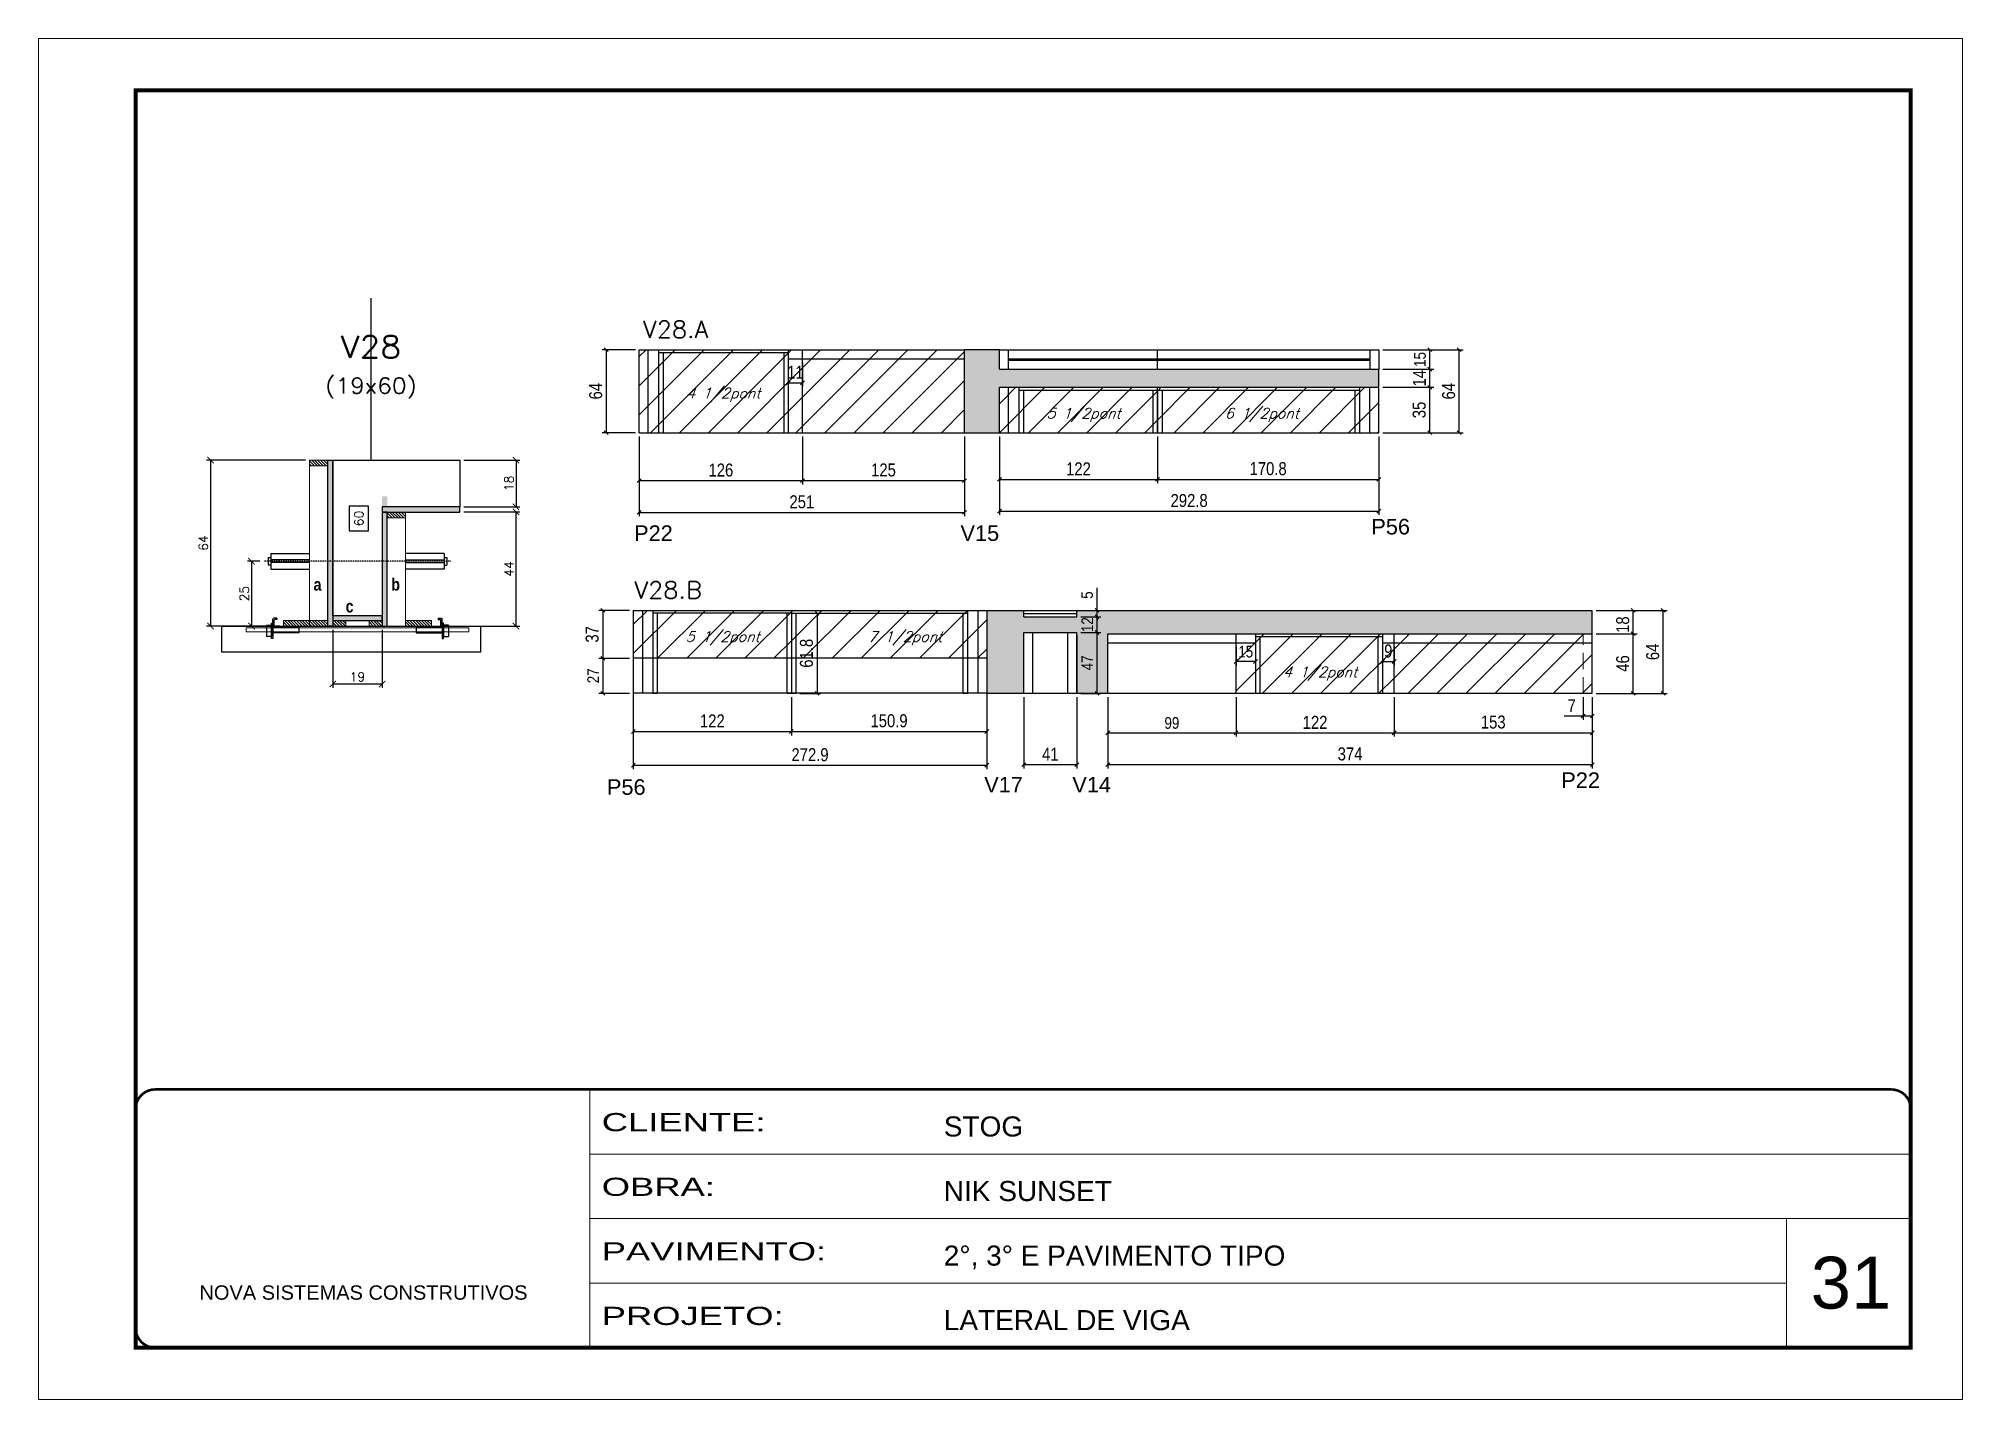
# Model space of a CAD drawing. Extents: x -10448 to -1189, y -11772 to 17235.
# Drawn here: x -7265 to -5780, y 7754 to 8804 of the extents above; entities that cross this region are included whole.
import ezdxf
from ezdxf.enums import TextEntityAlignment as Align

# ---------------------------------------------------------------- set-up
doc = ezdxf.new("R2010")
doc.units = 0
for name, pattern in [('CONTINUO', [0]), ('DASHED', [0.75, 0.5, -0.25]), ('HIDDEN', [0.375, 0.25, -0.125])]:
    doc.linetypes.add(name, pattern=pattern)
for name, color, linetype in [('5', 5, 'Continuous'), ('barrote', 251, 'Continuous'), ('COTA', 241, 'Continuous'), ('Cota Seção (2x)', 4, 'Continuous'), ('detalhes', 4, 'Continuous'), ('Painéis', 200, 'Continuous'), ('presilha', 1, 'Continuous'), ('Reaproveitamento', 251, 'Continuous'), ('SARR_2.2x7', 40, 'Continuous'), ('SARR_3.5x7', 81, 'Continuous'), ('SARR_EDITAR', 141, 'Continuous'), ('TENSOR', 3, 'Continuous'), ('texto', 7, 'Continuous'), ('Texto de Titulo', 7, 'Continuous'), ('Texto Qtd Sarr', 242, 'Continuous')]:
    doc.layers.add(name, color=color, linetype=linetype)
for name, color, linetype, lineweight in [('CARIMBO', 255, 'Continuous', 9), ('CONCRETO', 251, 'Continuous', 25), ('Folhas', 255, 'Continuous', 9), ('Hachura', 251, 'Continuous', 9), ('Madeira', 126, 'Continuous', 18), ('Sarr 2.2x7', 40, 'Continuous', 9), ('SARRAFO DE PRESSAO', 251, 'DASHED', 9), ('SCO-___-LAJ', 2, 'Continuous', 0), ('Texto Seção', 7, 'Continuous', 15)]:
    doc.layers.add(name, color=color, linetype=linetype, lineweight=lineweight)
doc.styles.add('ARIAL', font='arial.ttf')
doc.styles.add('COTA TECNICA', font='techl___.ttf', dxfattribs={"height": 10})
doc.styles.add('COTA TECNICA-50', font='techl___.ttf', dxfattribs={"height": 9})
doc.styles.add('REGUA-120', font='ROMANS.shx', dxfattribs={"height": 15})
doc.styles.add('Romans', font='romans.shx')
doc.styles.get("Standard").update_dxf_attribs({"font": 'arial.ttf'})
doc.styles.add('TECNICA', font='techb___.ttf', dxfattribs={"height": 10})
doc.styles.add('Tecnologia', font='')
doc.styles.get('Tecnologia').set_extended_font_data('Forgotten Futurist')
doc.dimstyles.new('COTA PAINEL-50', dxfattribs={"dimtxt": 9, "dimasz": 3, "dimexe": 3, "dimexo": 3, "dimgap": 3, "dimtad": 1, "dimdec": 1, "dimzin": 12, "dimdsep": 46, "dimtxsty": 'COTA TECNICA-50', "dimblk1": 'OBLIQUE', "dimblk2": 'OBLIQUE', "dimsah": 1, "dimcen": 0.9, "dimclrd": 4, "dimclre": 4, "dimclrt": 240, "dimadec": 1, "dimazin": 3, "dimtfac": 1, "dimtdec": 1, "dimtmove": 0, "dimatfit": 3, "dimfxl": 1, "dimtolj": 1, "dimtzin": 12, "dimarcsym": 0})
doc.dimstyles.new('Cota Seção (2x)', dxfattribs={"dimtxt": 7, "dimasz": 5, "dimexe": 3, "dimexo": 3, "dimgap": 2, "dimtad": 3, "dimdec": 1, "dimlfac": 0.5, "dimzin": 12, "dimdsep": 46, "dimtxsty": 'Romans', "dimblk": 'ARCHTICK', "dimcen": 0, "dimclrd": 4, "dimclre": 4, "dimclrt": 1, "dimadec": 1, "dimazin": 3, "dimtfac": 1, "dimtdec": 1, "dimtmove": 0, "dimatfit": 3, "dimldrblk": 'OBLIQUE', "dimfxl": 1, "dimtolj": 1, "dimtzin": 12, "dimarcsym": 0})
doc.dimstyles.new('Cota Seção interna', dxfattribs={"dimtxt": 7, "dimasz": 6, "dimexe": 0.18, "dimexo": 2, "dimgap": -4, "dimtad": 3, "dimdec": 1, "dimlfac": 0.5, "dimzin": 12, "dimdsep": 46, "dimtxsty": 'Romans', "dimblk": 'ARCHTICK', "dimcen": 0.09, "dimse1": 1, "dimse2": 1, "dimsd1": 1, "dimsd2": 1, "dimclrd": 180, "dimclre": 5, "dimclrt": 1, "dimadec": 0, "dimazin": 3, "dimtfac": 1, "dimtdec": 1, "dimtofl": 0, "dimtmove": 0, "dimatfit": 3, "dimldrblk": 'ARCHTICK', "dimfxl": 1, "dimtolj": 1, "dimtzin": 0, "dimarcsym": 0})
doc.dimstyles.new('PAINEL', dxfattribs={"dimtxt": 10, "dimasz": 3, "dimexe": 3, "dimexo": 3, "dimgap": 3, "dimtad": 1, "dimdec": 1, "dimzin": 12, "dimdsep": 46, "dimtxsty": 'COTA TECNICA', "dimblk1": 'OBLIQUE', "dimblk2": 'OBLIQUE', "dimsah": 1, "dimcen": 0.9, "dimclrd": 4, "dimclre": 4, "dimclrt": 240, "dimadec": 1, "dimazin": 3, "dimtfac": 1, "dimtdec": 1, "dimtmove": 0, "dimatfit": 3, "dimfxl": 1, "dimtolj": 1, "dimtzin": 12, "dimarcsym": 0})
pattern_1 = [(315, (15536.7638, 121.2435), (1.12253202, 1.12253202), [])]
pattern_2 = [(50, (-139469.2827, -18546.4775), (5.46554007, -0.47817257), [0.5715, -6.2865]), (355, (-139469.2827, -18546.4775), (-1.05730264, 5.73170536), [0.4572, -5.02921753]), (100.4514447, (-139468.827, -18546.5174), (4.40823741, 5.25353256), [0.48570026, -5.34270734]), (46.1842, (-139469.283, -18544.9535), (8.13237123, -1.26126984), [0.85725, -9.42975]), (96.6355576, (-139468.605, -18545.059), (7.122124, 7.42278374), [0.7285507, -8.01406824]), (351.184151, (-139469.283, -18544.9535), (7.122124, 7.42278374), [0.685799, -7.54379196]), (21, (-139468.5207, -18545.3345), (4.54843174, -3.06795595), [0.5715, -6.2865]), (326, (-139468.5207, -18545.3345), (1.85406085, 5.52563898), [0.4572, -5.0292]), (71.451445, (-139468.1417, -18545.59), (6.40249258, 2.45768307), [0.48570026, -5.34269813]), (37.5, (-139469.2827, -18546.4775), (0.092658098, 2.536651166), [0, -4.96824, 0, -5.1054, 0, -5.04825]), (7.5, (-139469.2827, -18546.4775), (2.004589875, 3.005417245), [0, -2.91084, 0, -4.85394, 0, -1.92405]), (327.5, (-139470.982, -18546.4775), (4.067717855, -0.17186232), [0, -1.905, 0, -5.9436, 0, -7.8867]), (317.5, (-139471.744, -18546.4775), (4.44387544, 0.76279473), [0, -2.4765, 0, -3.94716, 0, -5.6007])]
pattern_3 = [(45, (-139469.283, -18546.478), (-11.2253202, 11.2253202), [])]

msp = doc.modelspace()

# ---------------------------------------------------------------- texts
at = {"layer": '5', "linetype": 'Continuous'}
for s, p in [('P22', (-6805.04, 8416.59)), ('V15', (-6553.14, 8416.59)), ('P56', (-6236.06, 8421.59)), ('P56', (-6826.04, 8220.72)), ('V17', (-6534.81, 8222.51)), ('V14', (-6466.81, 8222.51)), ('P22', (-6089.43, 8226.01))]:
    msp.add_text(s, height=12, rotation=0.00004, dxfattribs=at).set_placement(p)
at = {"layer": 'CARIMBO', "style": 'ARIAL'}
msp.add_text('31', height=40, dxfattribs=at).set_placement((-5896.92, 7824.35))
at = {"layer": 'detalhes', "style": 'TECNICA'}
for s, p in [('a', (-7052.48, 8378.21)), ('b', (-6992.51, 8378.22)), ('c', (-7027.74, 8361.38))]:
    msp.add_text(s, height=9.6, dxfattribs=at).set_placement(p)
at = {"layer": 'texto', "color": 2, "char_height": 8, "attachment_point": 5, "style": 'Romans'}
for s, insert in [('{\\Q19;\\C256;4 1/2pont}', (-6736.12, 8529.32)), ('{\\Q19;\\C256;5 1/2pont}', (-6458.12, 8513.77)), ('{\\Q19;\\C256;6 1/2pont}', (-6320.54, 8513.77)), ('{\\Q19;\\C256;5 1/2pont}', (-6736.73, 8341.49)), ('{\\Q19;\\C256;7 1/2pont}', (-6595.79, 8341.49)), ('{\\Q19;\\C256;4 1/2pont}', (-6275.51, 8314.24))]:
    msp.add_mtext(s, dxfattribs=dict(at, insert=insert))
at = {"layer": 'Texto Seção', "style": 'REGUA-120', "width": 1.05}
for s, p in [('V28.A', (-6798.12, 8573.29)), ('V28.B', (-6804.77, 8372.21))]:
    msp.add_text(s, height=13, dxfattribs=at).set_placement(p)

# ---------------------------------------------------------------- blocks, each defined once
blk = doc.blocks.new('9999999999')
at = {"color": 30, "linetype": 'CONTINUO'}
for p, q in [((98564.6, 34230.2), (98564.6, 34429.4)), ((98564.6, 34379.6), (99584, 34379.6)), ((98564.6, 34329.8), (99488, 34329.8)), ((99584, 34329.8), (99488, 34329.8)), ((99488, 34329.8), (99488, 34230.2)), ((98564.6, 34280), (99488, 34280))]:
    blk.add_line(p, q, dxfattribs=at)
at = {"color": 30, "linetype": 'CONTINUO', "const_width": 2}
blk.add_lwpolyline([(99584, 34230.2), (99584, 34414.4, 0.414214), (99569, 34429.4), (98229, 34429.4, 0.414214), (98214, 34414.4), (98214, 34245.2, 0.414214), (98229, 34230.2), (99584, 34230.2)], format="xyb", dxfattribs=at)
at = {"layer": 'Folhas'}
blk.add_lwpolyline([(98139, 34190.2), (99624, 34190.2), (99624, 35240.2), (98139, 35240.2)], close=True, dxfattribs=at)
at = {"layer": 'Folhas', "color": 30, "const_width": 3}
blk.add_lwpolyline([(98214, 34230.2), (99584, 34230.2), (99584, 35200.2), (98214, 35200.2)], close=True, dxfattribs=at)
at = {"color": 7, "linetype": 'Continuous', "ltscale": 5, "style": 'ARIAL'}
for s, height, p in [('STOG', 15.48, (98837.7, 34393.1)), ('NIK SUNSET', 15.48, (98837.7, 34343.3)), ('2°, 3° E PAVIMENTO TIPO', 15.483, (98837.7, 34293.5)), ('NOVA SISTEMAS CONSTRUTIVOS', 11.059, (98263.2, 34267.2)), ('LATERAL DE VIGA', 15.483, (98837.7, 34243.7))]:
    blk.add_text(s, height=height, dxfattribs=at).set_placement(p)
at = {"layer": 'Folhas', "color": 7, "style": 'Tecnologia', "width": 1.5}
for s, p in [('CLIENTE:', (98573.7, 34397.2)), ('OBRA:', (98573.7, 34347.3)), ('PAVIMENTO:', (98573.7, 34297.5)), ('PROJETO:', (98573.7, 34247.7))]:
    blk.add_text(s, height=14, dxfattribs=at).set_placement(p)
blk = doc.blocks.new('titulo1')
at = {"layer": 'Defpoints', "color": 252, "linetype": 'HIDDEN', "ltscale": 2}
blk.add_line((0, 0), (0, 125), dxfattribs=at)
at = {"layer": 'Defpoints', "style": 'Romans', "oblique": 15}
blk.add_attdef('FOLHA', text='', height=10, dxfattribs=at).set_placement((0, 15.6), align=Align.MIDDLE_CENTER)
at = {"layer": 'Texto Qtd Sarr', "color": 3, "style": 'Romans', "oblique": 15}
for tag, height, p in [('TITULO', 17, (0, 71.4)), ('SEÇÃO', 12, (0, 41.5))]:
    blk.add_attdef(tag, text='', height=height, dxfattribs=at).set_placement(p, align=Align.MIDDLE_CENTER)
blk = doc.blocks.new('_ArchTick')
at = {"color": 0, "linetype": 'ByBlock', "const_width": 0.15}
blk.add_lwpolyline([(-0.5, -0.5), (0.5, 0.5)], dxfattribs=at)
blk = doc.blocks.new('*D492')
at = {"layer": 'COTA', "color": 4, "lineweight": -2, "transparency": 16777216}
for p, q in [((-6936.6, 8478.9), (-6893.2, 8478.9)), ((-6896.2, 8478.9), (-6896.2, 8442.9)), ((-6936.6, 8442.9), (-6893.2, 8442.9))]:
    blk.add_line(p, q, dxfattribs=at)
at = {"layer": 'Defpoints', "color": 0, "transparency": 16777216}
for p in [(-6939.6, 8478.9), (-6939.6, 8442.9), (-6896.2, 8442.9)]:
    blk.add_point(p, dxfattribs=at)
at = {"layer": 'COTA', "color": 4, "lineweight": -2, "transparency": 16777216, "xscale": 5, "yscale": 5, "zscale": 5}
for p, rotation in [((-6896.2, 8478.9), 90), ((-6896.2, 8442.9), 270)]:
    blk.add_blockref('_ArchTick', p, dxfattribs=dict(at, rotation=rotation))
at = {"layer": 'COTA', "color": 1, "transparency": 16777216, "insert": (-6901.7, 8460.9), "char_height": 7, "attachment_point": 5, "rotation": 90, "style": 'Romans'}
blk.add_mtext('\\A1;18', dxfattribs=at)
blk = doc.blocks.new('_Oblique')
at = {"color": 0, "linetype": 'ByBlock', "lineweight": -2}
blk.add_line((-0.5, -0.5), (0.5, 0.5), dxfattribs=at)
blk = doc.blocks.new('*D493')
at = {"layer": 'COTA', "color": 4, "lineweight": -2, "transparency": 16777216}
for p, q in [((-6936.6, 8438.9), (-6893.2, 8438.9)), ((-6896.2, 8350.9), (-6896.2, 8438.9)), ((-6958.6, 8350.9), (-6893.2, 8350.9))]:
    blk.add_line(p, q, dxfattribs=at)
at = {"layer": 'Defpoints', "color": 0, "transparency": 16777216}
for p in [(-6939.6, 8438.9), (-6896.2, 8438.9), (-6961.6, 8350.9)]:
    blk.add_point(p, dxfattribs=at)
at = {"layer": 'COTA', "color": 4, "lineweight": -2, "transparency": 16777216, "xscale": 5, "yscale": 5, "zscale": 5}
for p, rotation in [((-6896.2, 8438.9), 90), ((-6896.2, 8350.9), 270)]:
    blk.add_blockref('_ArchTick', p, dxfattribs=dict(at, rotation=rotation))
at = {"layer": 'COTA', "color": 1, "transparency": 16777216, "insert": (-6901.7, 8394.9), "char_height": 7, "attachment_point": 5, "rotation": 90, "style": 'Romans'}
blk.add_mtext('\\A1;44', dxfattribs=at)
blk = doc.blocks.new('*D494')
at = {"layer": 'Cota Seção (2x)', "color": 180, "lineweight": -2, "transparency": 16777216}
for p, q in [((-7010, 8443.4), (-7025, 8443.4)), ((-7025, 8443.4), (-7025, 8424.4)), ((-7010, 8424.4), (-7010, 8443.4)), ((-7025, 8424.4), (-7010, 8424.4))]:
    blk.add_line(p, q, dxfattribs=at)
at = {"layer": 'Defpoints', "color": 0, "transparency": 16777216}
for p in [(-7037.9, 8478.9), (-7006, 8478.9), (-7037.9, 8358.9)]:
    blk.add_point(p, dxfattribs=at)
at = {"layer": 'Cota Seção (2x)', "color": 1, "transparency": 16777216, "insert": (-7017.5, 8433.9), "char_height": 7, "attachment_point": 5, "rotation": 90, "style": 'Romans'}
blk.add_mtext('\\A1;60', dxfattribs=at)
blk = doc.blocks.new('*D495')
at = {"layer": 'COTA', "color": 4, "lineweight": -2, "transparency": 16777216}
for p, q in [((-7058.6, 8478.9), (-7135, 8478.9)), ((-7132, 8478.9), (-7132, 8350.9)), ((-7078.6, 8350.9), (-7135, 8350.9))]:
    blk.add_line(p, q, dxfattribs=at)
at = {"layer": 'Defpoints', "color": 0, "transparency": 16777216}
for p in [(-7055.6, 8478.9), (-7132, 8350.9), (-7075.6, 8350.9)]:
    blk.add_point(p, dxfattribs=at)
at = {"layer": 'COTA', "color": 4, "lineweight": -2, "transparency": 16777216, "xscale": 5, "yscale": 5, "zscale": 5}
for p, rotation in [((-7132, 8478.9), 90), ((-7132, 8350.9), 270)]:
    blk.add_blockref('_ArchTick', p, dxfattribs=dict(at, rotation=rotation))
at = {"layer": 'COTA', "color": 1, "transparency": 16777216, "insert": (-7137.5, 8414.9), "char_height": 7, "attachment_point": 5, "rotation": 90, "style": 'Romans'}
blk.add_mtext('\\A1;64', dxfattribs=at)
blk = doc.blocks.new('PRESILHA METÁLICA 1')
at = {"layer": 'presilha'}
for p, q in [((0, 13), (6, 13)), ((0, 13), (0, 0)), ((6, 0), (0, 0)), ((6, 15.5), (7.5, 15.5)), ((6, -2.5), (6, 15.5)), ((6, 13), (6, 0)), ((7.5, 10.6), (7.5, 19.9)), ((7.5, 15.5), (7.5, -2.5)), ((37.5, 4.1), (7.5, 4.1)), ((12, 21), (8.6, 21)), ((9, 11.6), (9, 18.9)), ((12, 19.5), (9.6, 19.5)), ((37.5, 11), (9.6, 11)), ((12, 21), (12, 19.5)), ((37.5, 11), (37.5, 4.1)), ((7.5, -2.5), (6, -2.5))]:
    blk.add_line(p, q, dxfattribs=at)
for centre, radius, start, end in [((8.6, 19.9), 1.14, 90, 180), ((9.6, 18.9), 0.57, 90, 180), ((9.6, 11.6), 0.57, 180, 270)]:
    blk.add_arc(centre, radius, start, end, dxfattribs=at)
blk = doc.blocks.new('*D496')
at = {"layer": 'COTA', "color": 4, "lineweight": -2, "transparency": 16777216}
for p, q in [((-7037.6, 8347.9), (-7037.6, 8303.2)), ((-6999.6, 8347.9), (-6999.6, 8303.2)), ((-6999.6, 8306.2), (-7037.6, 8306.2))]:
    blk.add_line(p, q, dxfattribs=at)
at = {"layer": 'Defpoints', "color": 0, "transparency": 16777216}
for p in [(-7037.6, 8350.9), (-6999.6, 8350.9), (-7037.6, 8306.2)]:
    blk.add_point(p, dxfattribs=at)
at = {"layer": 'COTA', "color": 4, "lineweight": -2, "transparency": 16777216, "xscale": 5, "yscale": 5, "zscale": 5, "rotation": 180}
blk.add_blockref('_ArchTick', (-7037.6, 8306.2), dxfattribs=at)
at = {"layer": 'COTA', "color": 4, "lineweight": -2, "transparency": 16777216, "xscale": 5, "yscale": 5, "zscale": 5}
blk.add_blockref('_ArchTick', (-6999.6, 8306.2), dxfattribs=at)
at = {"layer": 'COTA', "color": 1, "transparency": 16777216, "insert": (-7018.6, 8311.7), "char_height": 7, "attachment_point": 5, "style": 'Romans'}
blk.add_mtext('\\A1;19', dxfattribs=at)
blk = doc.blocks.new('*D1575')
at = {"layer": 'COTA', "color": 4, "lineweight": -2, "transparency": 16777216}
for p, q in [((-7093.9, 8400.9), (-7103.4, 8400.9)), ((-7100.4, 8400.9), (-7100.4, 8350.9)), ((-7078.6, 8350.9), (-7103.4, 8350.9))]:
    blk.add_line(p, q, dxfattribs=at)
at = {"layer": 'Defpoints', "color": 0, "transparency": 16777216}
for p in [(-7090.9, 8400.9), (-7100.4, 8350.9), (-7075.6, 8350.9)]:
    blk.add_point(p, dxfattribs=at)
at = {"layer": 'COTA', "color": 4, "lineweight": -2, "transparency": 16777216, "xscale": 5, "yscale": 5, "zscale": 5}
for p, rotation in [((-7100.4, 8400.9), 90), ((-7100.4, 8350.9), 270)]:
    blk.add_blockref('_ArchTick', p, dxfattribs=dict(at, rotation=rotation))
at = {"layer": 'COTA', "color": 1, "transparency": 16777216, "insert": (-7105.9, 8375.9), "char_height": 7, "attachment_point": 5, "rotation": 90, "style": 'Romans'}
blk.add_mtext('\\A1;25', dxfattribs=at)
blk = doc.blocks.new('*D497')
at = {"layer": 'COTA', "color": 4, "linetype": 'ByBlock', "lineweight": -2, "transparency": 16777216}
for p, q in [((-6801.1, 8497.1), (-6801.1, 8460.1)), ((-6675.1, 8497.1), (-6675.1, 8460.1)), ((-6801.1, 8463.1), (-6675.1, 8463.1))]:
    blk.add_line(p, q, dxfattribs=at)
at = {"layer": 'Defpoints', "color": 0, "linetype": 'ByBlock', "transparency": 16777216}
for p in [(-6801.1, 8500.1), (-6675.1, 8500.1), (-6675.1, 8463.1)]:
    blk.add_point(p, dxfattribs=at)
at = {"layer": 'COTA', "color": 4, "linetype": 'ByBlock', "lineweight": -2, "transparency": 16777216, "xscale": 3, "yscale": 3, "zscale": 3, "rotation": 180}
blk.add_blockref('_Oblique', (-6801.1, 8463.1), dxfattribs=at)
at = {"layer": 'COTA', "color": 4, "linetype": 'ByBlock', "lineweight": -2, "transparency": 16777216, "xscale": 3, "yscale": 3, "zscale": 3}
blk.add_blockref('_Oblique', (-6675.1, 8463.1), dxfattribs=at)
at = {"layer": 'COTA', "color": 240, "linetype": 'ByBlock', "transparency": 16777216, "insert": (-6738.1, 8471.2), "char_height": 10, "attachment_point": 5, "style": 'COTA TECNICA'}
blk.add_mtext('\\A1;126', dxfattribs=at)
blk = doc.blocks.new('*D498')
at = {"layer": 'COTA', "color": 4, "linetype": 'ByBlock', "lineweight": -2, "transparency": 16777216}
for p, q in [((-6675.1, 8497.1), (-6675.1, 8460.1)), ((-6550.1, 8497.1), (-6550.1, 8460.1)), ((-6675.1, 8463.1), (-6550.1, 8463.1))]:
    blk.add_line(p, q, dxfattribs=at)
at = {"layer": 'Defpoints', "color": 0, "linetype": 'ByBlock', "transparency": 16777216}
for p in [(-6675.1, 8500.1), (-6550.1, 8500.1), (-6550.1, 8463.1)]:
    blk.add_point(p, dxfattribs=at)
at = {"layer": 'COTA', "color": 4, "linetype": 'ByBlock', "lineweight": -2, "transparency": 16777216, "xscale": 3, "yscale": 3, "zscale": 3, "rotation": 180}
blk.add_blockref('_Oblique', (-6675.1, 8463.1), dxfattribs=at)
at = {"layer": 'COTA', "color": 4, "linetype": 'ByBlock', "lineweight": -2, "transparency": 16777216, "xscale": 3, "yscale": 3, "zscale": 3}
blk.add_blockref('_Oblique', (-6550.1, 8463.1), dxfattribs=at)
at = {"layer": 'COTA', "color": 240, "linetype": 'ByBlock', "transparency": 16777216, "insert": (-6612.6, 8471.3), "char_height": 10, "attachment_point": 5, "style": 'COTA TECNICA'}
blk.add_mtext('\\A1;125', dxfattribs=at)
blk = doc.blocks.new('*D1576')
at = {"layer": 'COTA', "color": 4, "linetype": 'ByBlock', "lineweight": -2, "transparency": 16777216}
for p, q in [((-6801.1, 8497.1), (-6801.1, 8435.6)), ((-6550.1, 8497.1), (-6550.1, 8435.6)), ((-6801.1, 8438.6), (-6550.1, 8438.6))]:
    blk.add_line(p, q, dxfattribs=at)
at = {"layer": 'Defpoints', "color": 0, "linetype": 'ByBlock', "transparency": 16777216}
for p in [(-6801.1, 8500.1), (-6550.1, 8500.1), (-6550.1, 8438.6)]:
    blk.add_point(p, dxfattribs=at)
at = {"layer": 'COTA', "color": 4, "linetype": 'ByBlock', "lineweight": -2, "transparency": 16777216, "xscale": 3, "yscale": 3, "zscale": 3, "rotation": 180}
blk.add_blockref('_Oblique', (-6801.1, 8438.6), dxfattribs=at)
at = {"layer": 'COTA', "color": 4, "linetype": 'ByBlock', "lineweight": -2, "transparency": 16777216, "xscale": 3, "yscale": 3, "zscale": 3}
blk.add_blockref('_Oblique', (-6550.1, 8438.6), dxfattribs=at)
at = {"layer": 'COTA', "color": 240, "linetype": 'ByBlock', "transparency": 16777216, "insert": (-6675.6, 8446.7), "char_height": 10, "attachment_point": 5, "style": 'COTA TECNICA'}
blk.add_mtext('\\A1;251', dxfattribs=at)
blk = doc.blocks.new('*D1577')
at = {"layer": 'COTA', "color": 4, "linetype": 'ByBlock', "lineweight": -2, "transparency": 16777216}
for p, q in [((-6686.1, 8554.1), (-6686.1, 8535.6)), ((-6675.1, 8554.1), (-6675.1, 8535.6)), ((-6686.1, 8538.6), (-6675.1, 8538.6))]:
    blk.add_line(p, q, dxfattribs=at)
at = {"layer": 'Defpoints', "color": 0, "linetype": 'ByBlock', "transparency": 16777216}
for p in [(-6686.1, 8557.1), (-6675.1, 8557.1), (-6675.1, 8538.6)]:
    blk.add_point(p, dxfattribs=at)
at = {"layer": 'COTA', "color": 4, "linetype": 'ByBlock', "lineweight": -2, "transparency": 16777216, "xscale": 3, "yscale": 3, "zscale": 3, "rotation": 180}
blk.add_blockref('_Oblique', (-6686.1, 8538.6), dxfattribs=at)
at = {"layer": 'COTA', "color": 4, "linetype": 'ByBlock', "lineweight": -2, "transparency": 16777216, "xscale": 3, "yscale": 3, "zscale": 3}
blk.add_blockref('_Oblique', (-6675.1, 8538.6), dxfattribs=at)
at = {"layer": 'COTA', "color": 240, "linetype": 'ByBlock', "transparency": 16777216, "insert": (-6680.6, 8546.7), "char_height": 10, "attachment_point": 5, "style": 'COTA TECNICA'}
blk.add_mtext('\\A1;11', dxfattribs=at)
blk = doc.blocks.new('*D499')
at = {"layer": 'COTA', "color": 4, "linetype": 'ByBlock', "lineweight": -2, "transparency": 16777216}
for p, q in [((-6340.5, 8296), (-6340.5, 8265.6)), ((-6218.5, 8296), (-6218.5, 8265.6)), ((-6340.5, 8268.6), (-6218.5, 8268.6))]:
    blk.add_line(p, q, dxfattribs=at)
at = {"layer": 'Defpoints', "color": 0, "linetype": 'ByBlock', "transparency": 16777216}
for p in [(-6340.5, 8299), (-6218.5, 8299), (-6218.5, 8268.6)]:
    blk.add_point(p, dxfattribs=at)
at = {"layer": 'COTA', "color": 4, "linetype": 'ByBlock', "lineweight": -2, "transparency": 16777216, "xscale": 3, "yscale": 3, "zscale": 3, "rotation": 180}
blk.add_blockref('_Oblique', (-6340.5, 8268.6), dxfattribs=at)
at = {"layer": 'COTA', "color": 4, "linetype": 'ByBlock', "lineweight": -2, "transparency": 16777216, "xscale": 3, "yscale": 3, "zscale": 3}
blk.add_blockref('_Oblique', (-6218.5, 8268.6), dxfattribs=at)
at = {"layer": 'COTA', "color": 240, "linetype": 'ByBlock', "transparency": 16777216, "insert": (-6279.5, 8276.6), "char_height": 10, "attachment_point": 5, "style": 'COTA TECNICA'}
blk.add_mtext('\\A1;122', dxfattribs=at)
blk = doc.blocks.new('*D500')
at = {"layer": 'COTA', "color": 4, "linetype": 'ByBlock', "lineweight": -2, "transparency": 16777216}
for p, q in [((-6218.5, 8296), (-6218.5, 8265.6)), ((-6065.5, 8296), (-6065.5, 8265.6)), ((-6218.5, 8268.6), (-6065.5, 8268.6))]:
    blk.add_line(p, q, dxfattribs=at)
at = {"layer": 'Defpoints', "color": 0, "linetype": 'ByBlock', "transparency": 16777216}
for p in [(-6218.5, 8299), (-6065.5, 8299), (-6065.5, 8268.6)]:
    blk.add_point(p, dxfattribs=at)
at = {"layer": 'COTA', "color": 4, "linetype": 'ByBlock', "lineweight": -2, "transparency": 16777216, "xscale": 3, "yscale": 3, "zscale": 3, "rotation": 180}
blk.add_blockref('_Oblique', (-6218.5, 8268.6), dxfattribs=at)
at = {"layer": 'COTA', "color": 4, "linetype": 'ByBlock', "lineweight": -2, "transparency": 16777216, "xscale": 3, "yscale": 3, "zscale": 3}
blk.add_blockref('_Oblique', (-6065.5, 8268.6), dxfattribs=at)
at = {"layer": 'COTA', "color": 240, "linetype": 'ByBlock', "transparency": 16777216, "insert": (-6142, 8276.8), "char_height": 10, "attachment_point": 5, "style": 'COTA TECNICA'}
blk.add_mtext('\\A1;153', dxfattribs=at)
blk = doc.blocks.new('*D501')
at = {"layer": 'COTA', "color": 4, "linetype": 'ByBlock', "lineweight": -2, "transparency": 16777216}
for p, q in [((-6439.5, 8296), (-6439.5, 8241)), ((-6065.5, 8296), (-6065.5, 8241)), ((-6439.5, 8244), (-6065.5, 8244))]:
    blk.add_line(p, q, dxfattribs=at)
at = {"layer": 'Defpoints', "color": 0, "linetype": 'ByBlock', "transparency": 16777216}
for p in [(-6439.5, 8299), (-6065.5, 8299), (-6065.5, 8244)]:
    blk.add_point(p, dxfattribs=at)
at = {"layer": 'COTA', "color": 4, "linetype": 'ByBlock', "lineweight": -2, "transparency": 16777216, "xscale": 3, "yscale": 3, "zscale": 3, "rotation": 180}
blk.add_blockref('_Oblique', (-6439.5, 8244), dxfattribs=at)
at = {"layer": 'COTA', "color": 4, "linetype": 'ByBlock', "lineweight": -2, "transparency": 16777216, "xscale": 3, "yscale": 3, "zscale": 3}
blk.add_blockref('_Oblique', (-6065.5, 8244), dxfattribs=at)
at = {"layer": 'COTA', "color": 240, "linetype": 'ByBlock', "transparency": 16777216, "insert": (-6252.5, 8252.2), "char_height": 10, "attachment_point": 5, "style": 'COTA TECNICA'}
blk.add_mtext('\\A1;374', dxfattribs=at)
blk = doc.blocks.new('*D502')
at = {"layer": 'COTA', "color": 4, "linetype": 'ByBlock', "lineweight": -2, "transparency": 16777216}
for p, q in [((-6062.5, 8345), (-6030.9, 8345)), ((-6033.9, 8299), (-6033.9, 8345)), ((-6062.5, 8299), (-6030.9, 8299))]:
    blk.add_line(p, q, dxfattribs=at)
at = {"layer": 'Defpoints', "color": 0, "linetype": 'ByBlock', "transparency": 16777216}
for p in [(-6065.5, 8345), (-6033.9, 8345), (-6065.5, 8299)]:
    blk.add_point(p, dxfattribs=at)
at = {"layer": 'COTA', "color": 4, "linetype": 'ByBlock', "lineweight": -2, "transparency": 16777216, "xscale": 3, "yscale": 3, "zscale": 3}
for p, rotation in [((-6033.9, 8345), 90), ((-6033.9, 8299), 270)]:
    blk.add_blockref('_Oblique', p, dxfattribs=dict(at, rotation=rotation))
at = {"layer": 'COTA', "color": 240, "linetype": 'ByBlock', "transparency": 16777216, "insert": (-6042, 8322), "char_height": 10, "attachment_point": 5, "rotation": 90, "style": 'COTA TECNICA'}
blk.add_mtext('\\A1;46', dxfattribs=at)
blk = doc.blocks.new('*D503')
at = {"layer": 'COTA', "color": 4, "linetype": 'ByBlock', "lineweight": -2, "transparency": 16777216}
for p, q in [((-6062.5, 8363), (-6030.9, 8363)), ((-6033.9, 8345), (-6033.9, 8363)), ((-6062.5, 8345), (-6030.9, 8345))]:
    blk.add_line(p, q, dxfattribs=at)
at = {"layer": 'Defpoints', "color": 0, "linetype": 'ByBlock', "transparency": 16777216}
for p in [(-6065.5, 8363), (-6033.9, 8363), (-6065.5, 8345)]:
    blk.add_point(p, dxfattribs=at)
at = {"layer": 'COTA', "color": 4, "linetype": 'ByBlock', "lineweight": -2, "transparency": 16777216, "xscale": 3, "yscale": 3, "zscale": 3}
for p, rotation in [((-6033.9, 8363), 90), ((-6033.9, 8345), 270)]:
    blk.add_blockref('_Oblique', p, dxfattribs=dict(at, rotation=rotation))
at = {"layer": 'COTA', "color": 240, "linetype": 'ByBlock', "transparency": 16777216, "insert": (-6042, 8352), "char_height": 10, "attachment_point": 5, "rotation": 90, "style": 'COTA TECNICA'}
blk.add_mtext('\\A1;18', dxfattribs=at)
blk = doc.blocks.new('*D504')
at = {"layer": 'COTA', "color": 4, "linetype": 'ByBlock', "lineweight": -2, "transparency": 16777216}
for p, q in [((-6062.5, 8363), (-6007.8, 8363)), ((-6010.8, 8299), (-6010.8, 8363)), ((-6062.5, 8299), (-6007.8, 8299))]:
    blk.add_line(p, q, dxfattribs=at)
at = {"layer": 'Defpoints', "color": 0, "linetype": 'ByBlock', "transparency": 16777216}
for p in [(-6065.5, 8363), (-6010.8, 8363), (-6065.5, 8299)]:
    blk.add_point(p, dxfattribs=at)
at = {"layer": 'COTA', "color": 4, "linetype": 'ByBlock', "lineweight": -2, "transparency": 16777216, "xscale": 3, "yscale": 3, "zscale": 3}
for p, rotation in [((-6010.8, 8363), 90), ((-6010.8, 8299), 270)]:
    blk.add_blockref('_Oblique', p, dxfattribs=dict(at, rotation=rotation))
at = {"layer": 'COTA', "color": 240, "linetype": 'ByBlock', "transparency": 16777216, "insert": (-6018.9, 8331), "char_height": 10, "attachment_point": 5, "rotation": 90, "style": 'COTA TECNICA'}
blk.add_mtext('\\A1;64', dxfattribs=at)
blk = doc.blocks.new('*D1578')
at = {"layer": 'COTA', "color": 4, "linetype": 'ByBlock', "lineweight": -2, "transparency": 16777216}
for p, q in [((-6227.5, 8335), (-6227.5, 8320.5)), ((-6218.5, 8335), (-6218.5, 8320.5)), ((-6227.5, 8323.5), (-6218.5, 8323.5))]:
    blk.add_line(p, q, dxfattribs=at)
at = {"layer": 'Defpoints', "color": 0, "linetype": 'ByBlock', "transparency": 16777216}
for p in [(-6227.5, 8338), (-6218.5, 8338), (-6218.5, 8323.5)]:
    blk.add_point(p, dxfattribs=at)
at = {"layer": 'COTA', "color": 4, "linetype": 'ByBlock', "lineweight": -2, "transparency": 16777216, "xscale": 3, "yscale": 3, "zscale": 3, "rotation": 180}
blk.add_blockref('_Oblique', (-6227.5, 8323.5), dxfattribs=at)
at = {"layer": 'COTA', "color": 4, "linetype": 'ByBlock', "lineweight": -2, "transparency": 16777216, "xscale": 3, "yscale": 3, "zscale": 3}
blk.add_blockref('_Oblique', (-6218.5, 8323.5), dxfattribs=at)
at = {"layer": 'COTA', "color": 240, "linetype": 'ByBlock', "transparency": 16777216, "insert": (-6223, 8331.6), "char_height": 10, "attachment_point": 5, "style": 'COTA TECNICA'}
blk.add_mtext('\\A1;9', dxfattribs=at)
blk = doc.blocks.new('*D1579')
at = {"layer": 'COTA', "color": 4, "linetype": 'ByBlock', "lineweight": -2, "transparency": 16777216}
for p, q in [((-6072.5, 8296), (-6072.5, 8278.5)), ((-6065.5, 8296), (-6065.5, 8278.5)), ((-6072.5, 8281.5), (-6087.2, 8281.5)), ((-6065.5, 8281.5), (-6072.5, 8281.5))]:
    blk.add_line(p, q, dxfattribs=at)
at = {"layer": 'Defpoints', "color": 0, "linetype": 'ByBlock', "transparency": 16777216}
for p in [(-6072.5, 8299), (-6065.5, 8299), (-6072.5, 8281.5)]:
    blk.add_point(p, dxfattribs=at)
at = {"layer": 'COTA', "color": 4, "linetype": 'ByBlock', "lineweight": -2, "transparency": 16777216, "xscale": 3, "yscale": 3, "zscale": 3, "rotation": 180}
blk.add_blockref('_Oblique', (-6072.5, 8281.5), dxfattribs=at)
at = {"layer": 'COTA', "color": 4, "linetype": 'ByBlock', "lineweight": -2, "transparency": 16777216, "xscale": 3, "yscale": 3, "zscale": 3}
blk.add_blockref('_Oblique', (-6065.5, 8281.5), dxfattribs=at)
at = {"layer": 'COTA', "color": 240, "linetype": 'ByBlock', "transparency": 16777216, "insert": (-6081.4, 8289.5), "char_height": 10, "attachment_point": 5, "style": 'COTA TECNICA'}
blk.add_mtext('\\A1;7', dxfattribs=at)
blk = doc.blocks.new('*D505')
at = {"layer": 'COTA', "color": 4, "linetype": 'ByBlock', "lineweight": -2, "transparency": 16777216}
for p, q in [((-6523.1, 8497.1), (-6523.1, 8461.1)), ((-6401.1, 8497.1), (-6401.1, 8461.1)), ((-6523.1, 8464.1), (-6401.1, 8464.1))]:
    blk.add_line(p, q, dxfattribs=at)
at = {"layer": 'Defpoints', "color": 0, "linetype": 'ByBlock', "transparency": 16777216}
for p in [(-6523.1, 8500.1), (-6401.1, 8500.1), (-6401.1, 8464.1)]:
    blk.add_point(p, dxfattribs=at)
at = {"layer": 'COTA', "color": 4, "linetype": 'ByBlock', "lineweight": -2, "transparency": 16777216, "xscale": 3, "yscale": 3, "zscale": 3, "rotation": 180}
blk.add_blockref('_Oblique', (-6523.1, 8464.1), dxfattribs=at)
at = {"layer": 'COTA', "color": 4, "linetype": 'ByBlock', "lineweight": -2, "transparency": 16777216, "xscale": 3, "yscale": 3, "zscale": 3}
blk.add_blockref('_Oblique', (-6401.1, 8464.1), dxfattribs=at)
at = {"layer": 'COTA', "color": 240, "linetype": 'ByBlock', "transparency": 16777216, "insert": (-6462.1, 8472.2), "char_height": 10, "attachment_point": 5, "style": 'COTA TECNICA'}
blk.add_mtext('\\A1;122', dxfattribs=at)
blk = doc.blocks.new('*D506')
at = {"layer": 'COTA', "color": 4, "linetype": 'ByBlock', "lineweight": -2, "transparency": 16777216}
for p, q in [((-6401.1, 8497.1), (-6401.1, 8461.1)), ((-6230.3, 8497.1), (-6230.3, 8461.1)), ((-6401.1, 8464.1), (-6230.3, 8464.1))]:
    blk.add_line(p, q, dxfattribs=at)
at = {"layer": 'Defpoints', "color": 0, "linetype": 'ByBlock', "transparency": 16777216}
for p in [(-6401.1, 8500.1), (-6230.3, 8500.1), (-6230.3, 8464.1)]:
    blk.add_point(p, dxfattribs=at)
at = {"layer": 'COTA', "color": 4, "linetype": 'ByBlock', "lineweight": -2, "transparency": 16777216, "xscale": 3, "yscale": 3, "zscale": 3, "rotation": 180}
blk.add_blockref('_Oblique', (-6401.1, 8464.1), dxfattribs=at)
at = {"layer": 'COTA', "color": 4, "linetype": 'ByBlock', "lineweight": -2, "transparency": 16777216, "xscale": 3, "yscale": 3, "zscale": 3}
blk.add_blockref('_Oblique', (-6230.3, 8464.1), dxfattribs=at)
at = {"layer": 'COTA', "color": 240, "linetype": 'ByBlock', "transparency": 16777216, "insert": (-6315.7, 8472.3), "char_height": 10, "attachment_point": 5, "style": 'COTA TECNICA'}
blk.add_mtext('\\A1;170.8', dxfattribs=at)
blk = doc.blocks.new('*D1581')
at = {"layer": 'COTA', "color": 4, "linetype": 'ByBlock', "lineweight": -2, "transparency": 16777216}
for p, q in [((-6523.1, 8497.1), (-6523.1, 8436.6)), ((-6230.3, 8497.1), (-6230.3, 8436.6)), ((-6523.1, 8439.6), (-6230.3, 8439.6))]:
    blk.add_line(p, q, dxfattribs=at)
at = {"layer": 'Defpoints', "color": 0, "linetype": 'ByBlock', "transparency": 16777216}
for p in [(-6523.1, 8500.1), (-6230.3, 8500.1), (-6230.3, 8439.6)]:
    blk.add_point(p, dxfattribs=at)
at = {"layer": 'COTA', "color": 4, "linetype": 'ByBlock', "lineweight": -2, "transparency": 16777216, "xscale": 3, "yscale": 3, "zscale": 3, "rotation": 180}
blk.add_blockref('_Oblique', (-6523.1, 8439.6), dxfattribs=at)
at = {"layer": 'COTA', "color": 4, "linetype": 'ByBlock', "lineweight": -2, "transparency": 16777216, "xscale": 3, "yscale": 3, "zscale": 3}
blk.add_blockref('_Oblique', (-6230.3, 8439.6), dxfattribs=at)
at = {"layer": 'COTA', "color": 240, "linetype": 'ByBlock', "transparency": 16777216, "insert": (-6376.7, 8447.7), "char_height": 10, "attachment_point": 5, "style": 'COTA TECNICA'}
blk.add_mtext('\\A1;292.8', dxfattribs=at)
blk = doc.blocks.new('*D507')
at = {"layer": 'COTA', "color": 4, "linetype": 'ByBlock', "lineweight": -2, "transparency": 16777216}
for p, q in [((-6227.3, 8535.1), (-6187.9, 8535.1)), ((-6190.9, 8500.1), (-6190.9, 8535.1)), ((-6227.3, 8500.1), (-6187.9, 8500.1))]:
    blk.add_line(p, q, dxfattribs=at)
at = {"layer": 'Defpoints', "color": 0, "linetype": 'ByBlock', "transparency": 16777216}
for p in [(-6230.3, 8535.1), (-6190.9, 8535.1), (-6230.3, 8500.1)]:
    blk.add_point(p, dxfattribs=at)
at = {"layer": 'COTA', "color": 4, "linetype": 'ByBlock', "lineweight": -2, "transparency": 16777216, "xscale": 3, "yscale": 3, "zscale": 3}
for p, rotation in [((-6190.9, 8535.1), 90), ((-6190.9, 8500.1), 270)]:
    blk.add_blockref('_Oblique', p, dxfattribs=dict(at, rotation=rotation))
at = {"layer": 'COTA', "color": 240, "linetype": 'ByBlock', "transparency": 16777216, "insert": (-6199.1, 8517.6), "char_height": 10, "attachment_point": 5, "rotation": 90, "style": 'COTA TECNICA'}
blk.add_mtext('\\A1;35', dxfattribs=at)
blk = doc.blocks.new('*D508')
at = {"layer": 'COTA', "color": 4, "linetype": 'ByBlock', "lineweight": -2, "transparency": 16777216}
for p, q in [((-6227.3, 8549.1), (-6187.9, 8549.1)), ((-6190.9, 8535.1), (-6190.9, 8549.1)), ((-6227.3, 8535.1), (-6187.9, 8535.1))]:
    blk.add_line(p, q, dxfattribs=at)
at = {"layer": 'Defpoints', "color": 0, "linetype": 'ByBlock', "transparency": 16777216}
for p in [(-6230.3, 8549.1), (-6190.9, 8549.1), (-6230.3, 8535.1)]:
    blk.add_point(p, dxfattribs=at)
at = {"layer": 'COTA', "color": 4, "linetype": 'ByBlock', "lineweight": -2, "transparency": 16777216, "xscale": 3, "yscale": 3, "zscale": 3}
for p, rotation in [((-6190.9, 8549.1), 90), ((-6190.9, 8535.1), 270)]:
    blk.add_blockref('_Oblique', p, dxfattribs=dict(at, rotation=rotation))
at = {"layer": 'COTA', "color": 240, "linetype": 'ByBlock', "transparency": 16777216, "insert": (-6199, 8542.1), "char_height": 10, "attachment_point": 5, "rotation": 90, "style": 'COTA TECNICA'}
blk.add_mtext('\\A1;14', dxfattribs=at)
blk = doc.blocks.new('*D509')
at = {"layer": 'COTA', "color": 4, "linetype": 'ByBlock', "lineweight": -2, "transparency": 16777216}
for p, q in [((-6227.3, 8564.1), (-6165.3, 8564.1)), ((-6168.3, 8500.1), (-6168.3, 8564.1)), ((-6227.3, 8500.1), (-6165.3, 8500.1))]:
    blk.add_line(p, q, dxfattribs=at)
at = {"layer": 'Defpoints', "color": 0, "linetype": 'ByBlock', "transparency": 16777216}
for p in [(-6230.3, 8564.1), (-6168.3, 8564.1), (-6230.3, 8500.1)]:
    blk.add_point(p, dxfattribs=at)
at = {"layer": 'COTA', "color": 4, "linetype": 'ByBlock', "lineweight": -2, "transparency": 16777216, "xscale": 3, "yscale": 3, "zscale": 3}
for p, rotation in [((-6168.3, 8564.1), 90), ((-6168.3, 8500.1), 270)]:
    blk.add_blockref('_Oblique', p, dxfattribs=dict(at, rotation=rotation))
at = {"layer": 'COTA', "color": 240, "linetype": 'ByBlock', "transparency": 16777216, "insert": (-6176.4, 8532.1), "char_height": 10, "attachment_point": 5, "rotation": 90, "style": 'COTA TECNICA'}
blk.add_mtext('\\A1;64', dxfattribs=at)
blk = doc.blocks.new('*D1582')
at = {"layer": 'COTA', "color": 4, "linetype": 'ByBlock', "lineweight": -2, "transparency": 16777216}
for p, q in [((-6805.7, 8296), (-6805.7, 8266.6)), ((-6683.7, 8296), (-6683.7, 8266.6)), ((-6805.7, 8269.6), (-6683.7, 8269.6))]:
    blk.add_line(p, q, dxfattribs=at)
at = {"layer": 'Defpoints', "color": 0, "linetype": 'ByBlock', "transparency": 16777216}
for p in [(-6805.7, 8299), (-6683.7, 8299), (-6683.7, 8269.6)]:
    blk.add_point(p, dxfattribs=at)
at = {"layer": 'COTA', "color": 4, "linetype": 'ByBlock', "lineweight": -2, "transparency": 16777216, "xscale": 3, "yscale": 3, "zscale": 3, "rotation": 180}
blk.add_blockref('_Oblique', (-6805.7, 8269.6), dxfattribs=at)
at = {"layer": 'COTA', "color": 4, "linetype": 'ByBlock', "lineweight": -2, "transparency": 16777216, "xscale": 3, "yscale": 3, "zscale": 3}
blk.add_blockref('_Oblique', (-6683.7, 8269.6), dxfattribs=at)
at = {"layer": 'COTA', "color": 240, "linetype": 'ByBlock', "transparency": 16777216, "insert": (-6744.7, 8277.7), "char_height": 10, "attachment_point": 5, "style": 'COTA TECNICA'}
blk.add_mtext('\\A1;122', dxfattribs=at)
blk = doc.blocks.new('*D1583')
at = {"layer": 'COTA', "color": 4, "linetype": 'ByBlock', "lineweight": -2, "transparency": 16777216}
for p, q in [((-6683.7, 8296), (-6683.7, 8266.6)), ((-6532.8, 8296), (-6532.8, 8266.6)), ((-6683.7, 8269.6), (-6532.8, 8269.6))]:
    blk.add_line(p, q, dxfattribs=at)
at = {"layer": 'Defpoints', "color": 0, "linetype": 'ByBlock', "transparency": 16777216}
for p in [(-6683.7, 8299), (-6532.8, 8299), (-6532.8, 8269.6)]:
    blk.add_point(p, dxfattribs=at)
at = {"layer": 'COTA', "color": 4, "linetype": 'ByBlock', "lineweight": -2, "transparency": 16777216, "xscale": 3, "yscale": 3, "zscale": 3, "rotation": 180}
blk.add_blockref('_Oblique', (-6683.7, 8269.6), dxfattribs=at)
at = {"layer": 'COTA', "color": 4, "linetype": 'ByBlock', "lineweight": -2, "transparency": 16777216, "xscale": 3, "yscale": 3, "zscale": 3}
blk.add_blockref('_Oblique', (-6532.8, 8269.6), dxfattribs=at)
at = {"layer": 'COTA', "color": 240, "linetype": 'ByBlock', "transparency": 16777216, "insert": (-6608.3, 8277.8), "char_height": 10, "attachment_point": 5, "style": 'COTA TECNICA'}
blk.add_mtext('\\A1;150.9', dxfattribs=at)
blk = doc.blocks.new('*D510')
at = {"layer": 'COTA', "color": 4, "linetype": 'ByBlock', "lineweight": -2, "transparency": 16777216}
for p, q in [((-6805.7, 8323), (-6805.7, 8240.5)), ((-6532.8, 8323), (-6532.8, 8240.5)), ((-6805.7, 8243.5), (-6532.8, 8243.5))]:
    blk.add_line(p, q, dxfattribs=at)
at = {"layer": 'Defpoints', "color": 0, "linetype": 'ByBlock', "transparency": 16777216}
for p in [(-6805.7, 8326), (-6532.8, 8326), (-6532.8, 8243.5)]:
    blk.add_point(p, dxfattribs=at)
at = {"layer": 'COTA', "color": 4, "linetype": 'ByBlock', "lineweight": -2, "transparency": 16777216, "xscale": 3, "yscale": 3, "zscale": 3, "rotation": 180}
blk.add_blockref('_Oblique', (-6805.7, 8243.5), dxfattribs=at)
at = {"layer": 'COTA', "color": 4, "linetype": 'ByBlock', "lineweight": -2, "transparency": 16777216, "xscale": 3, "yscale": 3, "zscale": 3}
blk.add_blockref('_Oblique', (-6532.8, 8243.5), dxfattribs=at)
at = {"layer": 'COTA', "color": 240, "linetype": 'ByBlock', "transparency": 16777216, "insert": (-6669.3, 8251.6), "char_height": 10, "attachment_point": 5, "style": 'COTA TECNICA'}
blk.add_mtext('\\A1;272.9', dxfattribs=at)
blk = doc.blocks.new('*D511')
at = {"layer": 'COTA', "color": 4, "linetype": 'ByBlock', "lineweight": -2, "transparency": 16777216}
for p, q in [((-6808.7, 8363), (-6832.2, 8363)), ((-6829.2, 8363), (-6829.2, 8326)), ((-6808.7, 8326), (-6832.2, 8326))]:
    blk.add_line(p, q, dxfattribs=at)
at = {"layer": 'Defpoints', "color": 0, "linetype": 'ByBlock', "transparency": 16777216}
for p in [(-6805.7, 8363), (-6829.2, 8326), (-6805.7, 8326)]:
    blk.add_point(p, dxfattribs=at)
at = {"layer": 'COTA', "color": 4, "linetype": 'ByBlock', "lineweight": -2, "transparency": 16777216, "xscale": 3, "yscale": 3, "zscale": 3}
for p, rotation in [((-6829.2, 8363), 90), ((-6829.2, 8326), 270)]:
    blk.add_blockref('_Oblique', p, dxfattribs=dict(at, rotation=rotation))
at = {"layer": 'COTA', "color": 240, "linetype": 'ByBlock', "transparency": 16777216, "insert": (-6837.4, 8344.5), "char_height": 10, "attachment_point": 5, "rotation": 90, "style": 'COTA TECNICA'}
blk.add_mtext('\\A1;37', dxfattribs=at)
blk = doc.blocks.new('*D1556')
at = {"layer": 'COTA', "color": 4, "linetype": 'ByBlock', "lineweight": -2, "transparency": 16777216}
for p, q in [((-6677.2, 8360.8), (-6660.9, 8360.8)), ((-6663.9, 8360.8), (-6663.9, 8299)), ((-6677.2, 8299), (-6660.9, 8299))]:
    blk.add_line(p, q, dxfattribs=at)
at = {"layer": 'Defpoints', "color": 0, "linetype": 'ByBlock', "transparency": 16777216}
for p in [(-6680.2, 8360.8), (-6680.2, 8299), (-6663.9, 8299)]:
    blk.add_point(p, dxfattribs=at)
at = {"layer": 'COTA', "color": 4, "linetype": 'ByBlock', "lineweight": -2, "transparency": 16777216, "xscale": 3, "yscale": 3, "zscale": 3}
for p, rotation in [((-6663.9, 8360.8), 90), ((-6663.9, 8299), 270)]:
    blk.add_blockref('_Oblique', p, dxfattribs=dict(at, rotation=rotation))
at = {"layer": 'COTA', "color": 240, "linetype": 'ByBlock', "transparency": 16777216, "insert": (-6672, 8329.9), "char_height": 10, "attachment_point": 5, "rotation": 90, "style": 'COTA TECNICA'}
blk.add_mtext('\\A1;61.8', dxfattribs=at)
blk = doc.blocks.new('*D1557')
at = {"layer": 'COTA', "color": 4, "linetype": 'ByBlock', "lineweight": -2, "transparency": 16777216}
for p, q in [((-6804.1, 8564.1), (-6829.6, 8564.1)), ((-6826.6, 8564.1), (-6826.6, 8500.1)), ((-6804.1, 8500.1), (-6829.6, 8500.1))]:
    blk.add_line(p, q, dxfattribs=at)
at = {"layer": 'Defpoints', "color": 0, "linetype": 'ByBlock', "transparency": 16777216}
for p in [(-6801.1, 8564.1), (-6826.6, 8500.1), (-6801.1, 8500.1)]:
    blk.add_point(p, dxfattribs=at)
at = {"layer": 'COTA', "color": 4, "linetype": 'ByBlock', "lineweight": -2, "transparency": 16777216, "xscale": 3, "yscale": 3, "zscale": 3}
for p, rotation in [((-6826.6, 8564.1), 90), ((-6826.6, 8500.1), 270)]:
    blk.add_blockref('_Oblique', p, dxfattribs=dict(at, rotation=rotation))
at = {"layer": 'COTA', "color": 240, "linetype": 'ByBlock', "transparency": 16777216, "insert": (-6834.7, 8532.1), "char_height": 10, "attachment_point": 5, "rotation": 90, "style": 'COTA TECNICA'}
blk.add_mtext('\\A1;64', dxfattribs=at)
blk = doc.blocks.new('*D1559')
at = {"layer": 'COTA', "color": 4, "linetype": 'ByBlock', "lineweight": -2, "transparency": 16777216}
for p, q in [((-6227.3, 8564.1), (-6187.9, 8564.1)), ((-6190.9, 8549.1), (-6190.9, 8564.1)), ((-6227.3, 8549.1), (-6187.9, 8549.1))]:
    blk.add_line(p, q, dxfattribs=at)
at = {"layer": 'Defpoints', "color": 0, "linetype": 'ByBlock', "transparency": 16777216}
for p in [(-6230.3, 8564.1), (-6190.9, 8564.1), (-6230.3, 8549.1)]:
    blk.add_point(p, dxfattribs=at)
at = {"layer": 'COTA', "color": 4, "linetype": 'ByBlock', "lineweight": -2, "transparency": 16777216, "xscale": 3, "yscale": 3, "zscale": 3}
for p, rotation in [((-6190.9, 8564.1), 90), ((-6190.9, 8549.1), 270)]:
    blk.add_blockref('_Oblique', p, dxfattribs=dict(at, rotation=rotation))
at = {"layer": 'COTA', "color": 240, "linetype": 'ByBlock', "transparency": 16777216, "insert": (-6198.5, 8556.6), "char_height": 9, "attachment_point": 5, "rotation": 90, "style": 'COTA TECNICA-50'}
blk.add_mtext('\\A1;15', dxfattribs=at)
blk = doc.blocks.new('*D1560')
at = {"layer": 'COTA', "color": 4, "linetype": 'ByBlock', "lineweight": -2, "transparency": 16777216}
for p, q in [((-6504.3, 8296), (-6504.3, 8241)), ((-6463.3, 8296), (-6463.3, 8241)), ((-6504.3, 8244), (-6463.3, 8244))]:
    blk.add_line(p, q, dxfattribs=at)
at = {"layer": 'Defpoints', "color": 0, "linetype": 'ByBlock', "transparency": 16777216}
for p in [(-6504.3, 8299), (-6463.3, 8299), (-6463.3, 8244)]:
    blk.add_point(p, dxfattribs=at)
at = {"layer": 'COTA', "color": 4, "linetype": 'ByBlock', "lineweight": -2, "transparency": 16777216, "xscale": 3, "yscale": 3, "zscale": 3, "rotation": 180}
blk.add_blockref('_Oblique', (-6504.3, 8244), dxfattribs=at)
at = {"layer": 'COTA', "color": 4, "linetype": 'ByBlock', "lineweight": -2, "transparency": 16777216, "xscale": 3, "yscale": 3, "zscale": 3}
blk.add_blockref('_Oblique', (-6463.3, 8244), dxfattribs=at)
at = {"layer": 'COTA', "color": 240, "linetype": 'ByBlock', "transparency": 16777216, "insert": (-6483.8, 8252.1), "char_height": 10, "attachment_point": 5, "style": 'COTA TECNICA'}
blk.add_mtext('\\A1;41', dxfattribs=at)
blk = doc.blocks.new('*D1561')
at = {"layer": 'COTA', "color": 4, "linetype": 'ByBlock', "lineweight": -2, "transparency": 16777216}
for p, q in [((-6340.5, 8335), (-6340.5, 8320.5)), ((-6325.5, 8335), (-6325.5, 8320.5)), ((-6325.5, 8323.5), (-6340.5, 8323.5))]:
    blk.add_line(p, q, dxfattribs=at)
at = {"layer": 'Defpoints', "color": 0, "linetype": 'ByBlock', "transparency": 16777216}
for p in [(-6340.5, 8338), (-6325.5, 8338), (-6340.5, 8323.5)]:
    blk.add_point(p, dxfattribs=at)
at = {"layer": 'COTA', "color": 4, "linetype": 'ByBlock', "lineweight": -2, "transparency": 16777216, "xscale": 3, "yscale": 3, "zscale": 3, "rotation": 180}
blk.add_blockref('_Oblique', (-6340.5, 8323.5), dxfattribs=at)
at = {"layer": 'COTA', "color": 4, "linetype": 'ByBlock', "lineweight": -2, "transparency": 16777216, "xscale": 3, "yscale": 3, "zscale": 3}
blk.add_blockref('_Oblique', (-6325.5, 8323.5), dxfattribs=at)
at = {"layer": 'COTA', "color": 240, "linetype": 'ByBlock', "transparency": 16777216, "insert": (-6333, 8331.1), "char_height": 9, "attachment_point": 5, "style": 'COTA TECNICA-50'}
blk.add_mtext('\\A1;15', dxfattribs=at)
blk = doc.blocks.new('*D1562')
at = {"layer": 'COTA', "color": 4, "linetype": 'ByBlock', "lineweight": -2, "transparency": 16777216}
for p, q in [((-6439.5, 8296), (-6439.5, 8265.6)), ((-6340.5, 8296), (-6340.5, 8265.6)), ((-6439.5, 8268.6), (-6340.5, 8268.6))]:
    blk.add_line(p, q, dxfattribs=at)
at = {"layer": 'Defpoints', "color": 0, "linetype": 'ByBlock', "transparency": 16777216}
for p in [(-6439.5, 8299), (-6340.5, 8299), (-6340.5, 8268.6)]:
    blk.add_point(p, dxfattribs=at)
at = {"layer": 'COTA', "color": 4, "linetype": 'ByBlock', "lineweight": -2, "transparency": 16777216, "xscale": 3, "yscale": 3, "zscale": 3, "rotation": 180}
blk.add_blockref('_Oblique', (-6439.5, 8268.6), dxfattribs=at)
at = {"layer": 'COTA', "color": 4, "linetype": 'ByBlock', "lineweight": -2, "transparency": 16777216, "xscale": 3, "yscale": 3, "zscale": 3}
blk.add_blockref('_Oblique', (-6340.5, 8268.6), dxfattribs=at)
at = {"layer": 'COTA', "color": 240, "linetype": 'ByBlock', "transparency": 16777216, "insert": (-6390, 8276.1), "char_height": 9, "attachment_point": 5, "style": 'COTA TECNICA-50'}
blk.add_mtext('\\A1;99', dxfattribs=at)
blk = doc.blocks.new('*D1563')
at = {"layer": 'COTA', "color": 4, "linetype": 'ByBlock', "lineweight": -2, "transparency": 16777216}
for p, q in [((-6460.3, 8346), (-6444.8, 8346)), ((-6447.8, 8299), (-6447.8, 8346)), ((-6460.3, 8299), (-6444.8, 8299))]:
    blk.add_line(p, q, dxfattribs=at)
at = {"layer": 'Defpoints', "color": 0, "linetype": 'ByBlock', "transparency": 16777216}
for p in [(-6463.3, 8346), (-6447.8, 8346), (-6463.3, 8299)]:
    blk.add_point(p, dxfattribs=at)
at = {"layer": 'COTA', "color": 4, "linetype": 'ByBlock', "lineweight": -2, "transparency": 16777216, "xscale": 3, "yscale": 3, "zscale": 3}
for p, rotation in [((-6447.8, 8346), 90), ((-6447.8, 8299), 270)]:
    blk.add_blockref('_Oblique', p, dxfattribs=dict(at, rotation=rotation))
at = {"layer": 'COTA', "color": 240, "linetype": 'ByBlock', "transparency": 16777216, "insert": (-6455.3, 8322.5), "char_height": 9, "attachment_point": 5, "rotation": 90, "style": 'COTA TECNICA-50'}
blk.add_mtext('\\A1;47', dxfattribs=at)
blk = doc.blocks.new('*D1564')
at = {"layer": 'COTA', "color": 4, "linetype": 'ByBlock', "lineweight": -2, "transparency": 16777216}
for p, q in [((-6447.8, 8363), (-6447.8, 8380.5)), ((-6460.3, 8363), (-6444.8, 8363)), ((-6447.8, 8358), (-6447.8, 8363)), ((-6460.3, 8358), (-6444.8, 8358)), ((-6447.8, 8358), (-6447.8, 8355))]:
    blk.add_line(p, q, dxfattribs=at)
at = {"layer": 'Defpoints', "color": 0, "linetype": 'ByBlock', "transparency": 16777216}
for p in [(-6463.3, 8363), (-6447.8, 8363), (-6463.3, 8358)]:
    blk.add_point(p, dxfattribs=at)
at = {"layer": 'COTA', "color": 4, "linetype": 'ByBlock', "lineweight": -2, "transparency": 16777216, "xscale": 3, "yscale": 3, "zscale": 3}
for p, rotation in [((-6447.8, 8363), 270), ((-6447.8, 8358), 90)]:
    blk.add_blockref('_Oblique', p, dxfattribs=dict(at, rotation=rotation))
at = {"layer": 'COTA', "color": 240, "linetype": 'ByBlock', "transparency": 16777216, "insert": (-6455.4, 8374.8), "char_height": 9, "attachment_point": 5, "rotation": 90, "style": 'COTA TECNICA-50'}
blk.add_mtext('\\A1;5', dxfattribs=at)
blk = doc.blocks.new('*D1565')
at = {"layer": 'COTA', "color": 4, "linetype": 'ByBlock', "lineweight": -2, "transparency": 16777216}
for p, q in [((-6460.3, 8358), (-6444.8, 8358)), ((-6460.3, 8346), (-6444.8, 8346)), ((-6447.8, 8346), (-6447.8, 8358))]:
    blk.add_line(p, q, dxfattribs=at)
at = {"layer": 'Defpoints', "color": 0, "linetype": 'ByBlock', "transparency": 16777216}
for p in [(-6463.3, 8358), (-6463.3, 8346), (-6447.8, 8358)]:
    blk.add_point(p, dxfattribs=at)
at = {"layer": 'COTA', "color": 4, "linetype": 'ByBlock', "lineweight": -2, "transparency": 16777216, "xscale": 3, "yscale": 3, "zscale": 3}
for p, rotation in [((-6447.8, 8358), 90), ((-6447.8, 8346), 270)]:
    blk.add_blockref('_Oblique', p, dxfattribs=dict(at, rotation=rotation))
at = {"layer": 'COTA', "color": 240, "linetype": 'ByBlock', "transparency": 16777216, "insert": (-6455.3, 8352), "char_height": 9, "attachment_point": 5, "rotation": 90, "style": 'COTA TECNICA-50'}
blk.add_mtext('\\A1;12', dxfattribs=at)
blk = doc.blocks.new('*D1566')
at = {"layer": 'COTA', "color": 4, "linetype": 'ByBlock', "lineweight": -2, "transparency": 16777216}
for p, q in [((-6808.7, 8326), (-6832.2, 8326)), ((-6829.2, 8326), (-6829.2, 8299)), ((-6808.7, 8299), (-6832.2, 8299))]:
    blk.add_line(p, q, dxfattribs=at)
at = {"layer": 'Defpoints', "color": 0, "linetype": 'ByBlock', "transparency": 16777216}
for p in [(-6805.7, 8326), (-6829.2, 8299), (-6805.7, 8299)]:
    blk.add_point(p, dxfattribs=at)
at = {"layer": 'COTA', "color": 4, "linetype": 'ByBlock', "lineweight": -2, "transparency": 16777216, "xscale": 3, "yscale": 3, "zscale": 3}
for p, rotation in [((-6829.2, 8326), 90), ((-6829.2, 8299), 270)]:
    blk.add_blockref('_Oblique', p, dxfattribs=dict(at, rotation=rotation))
at = {"layer": 'COTA', "color": 240, "linetype": 'ByBlock', "transparency": 16777216, "insert": (-6836.7, 8312.5), "char_height": 9, "attachment_point": 5, "rotation": 90, "style": 'COTA TECNICA-50'}
blk.add_mtext('\\A1;27', dxfattribs=at)

# ---------------------------------------------------------------- dimensions: what is measured, and where the dimension line sits
at = {"layer": 'COTA', "linetype": 'ByBlock'}
for base, p1, p2, dimstyle, picture, middle in [((-6826.58, 8500.1), (-6801.12, 8564.1), (-6801.12, 8500.1), 'PAINEL', '*D1557', (-6834.68, 8532.1)), ((-6168.34, 8564.1), (-6230.32, 8500.1), (-6230.32, 8564.1), 'PAINEL', '*D509', (-6176.44, 8532.1)), ((-6190.9, 8564.1), (-6230.32, 8549.1), (-6230.32, 8564.1), 'COTA PAINEL-50', '*D1559', (-6198.5, 8556.6)), ((-6190.9, 8535.1), (-6230.32, 8500.1), (-6230.32, 8535.1), 'PAINEL', '*D507', (-6199.12, 8517.6)), ((-6447.78, 8363.02), (-6463.28, 8358.02), (-6463.28, 8363.02), 'COTA PAINEL-50', '*D1564', (-6455.38, 8374.77)), ((-6829.17, 8326.02), (-6805.71, 8363.02), (-6805.71, 8326.02), 'PAINEL', '*D511', (-6837.39, 8344.52)), ((-6663.88, 8299.02), (-6680.21, 8360.82), (-6680.21, 8299.02), 'PAINEL', '*D1556', (-6672.01, 8329.92)), ((-6010.77, 8363.02), (-6065.51, 8299.02), (-6065.51, 8363.02), 'PAINEL', '*D504', (-6018.87, 8331.02)), ((-6447.78, 8346.02), (-6463.28, 8299.02), (-6463.28, 8346.02), 'COTA PAINEL-50', '*D1563', (-6455.35, 8322.52)), ((-6033.93, 8345.02), (-6065.51, 8299.02), (-6065.51, 8345.02), 'PAINEL', '*D502', (-6042.03, 8322.02)), ((-6829.17, 8299.02), (-6805.71, 8326.02), (-6805.71, 8299.02), 'COTA PAINEL-50', '*D1566', (-6836.74, 8312.52))]:
    dim = msp.add_linear_dim(base=base, p1=p1, p2=p2, angle=90, dimstyle=dimstyle, dxfattribs=at)
    dim.commit()
    dim.dimension.update_dxf_attribs({"geometry": picture, "text_midpoint": middle})
for base, p1, p2, picture, middle in [((-6675.12, 8538.6), (-6686.12, 8557.1), (-6675.12, 8557.1), '*D1577', (-6680.62, 8538.6)), ((-6218.51, 8323.53), (-6227.51, 8338.02), (-6218.51, 8338.02), '*D1578', (-6223.01, 8323.53))]:
    dim = msp.add_linear_dim(base=base, p1=p1, p2=p2, dimstyle='PAINEL', dxfattribs=at)
    dim.commit()
    dim.dimension.update_dxf_attribs({"geometry": picture, "text_midpoint": middle, "dimtype": 160})
for base, p1, p2, dimstyle, picture, middle in [((-6190.9, 8549.1), (-6230.32, 8535.1), (-6230.32, 8549.1), 'PAINEL', '*D508', (-6190.9, 8542.1)), ((-6033.93, 8363.02), (-6065.51, 8345.02), (-6065.51, 8363.02), 'PAINEL', '*D503', (-6033.93, 8352.02)), ((-6447.78, 8358.02), (-6463.28, 8346.02), (-6463.28, 8358.02), 'COTA PAINEL-50', '*D1565', (-6447.78, 8352.02))]:
    dim = msp.add_linear_dim(base=base, p1=p1, p2=p2, angle=90, dimstyle=dimstyle, dxfattribs=at)
    dim.commit()
    dim.dimension.update_dxf_attribs({"geometry": picture, "text_midpoint": middle, "dimtype": 160})
for base, p1, p2, dimstyle, picture, middle in [((-6675.12, 8463.15), (-6801.12, 8500.1), (-6675.12, 8500.1), 'PAINEL', '*D497', (-6738.12, 8471.25)), ((-6550.12, 8438.6), (-6801.12, 8500.1), (-6550.12, 8500.1), 'PAINEL', '*D1576', (-6675.62, 8446.71)), ((-6550.12, 8463.15), (-6675.12, 8500.1), (-6550.12, 8500.1), 'PAINEL', '*D498', (-6612.62, 8471.26)), ((-6401.12, 8464.15), (-6523.12, 8500.1), (-6401.12, 8500.1), 'PAINEL', '*D505', (-6462.12, 8472.21)), ((-6230.32, 8439.6), (-6523.12, 8500.1), (-6230.32, 8500.1), 'PAINEL', '*D1581', (-6376.72, 8447.7)), ((-6340.51, 8323.53), (-6325.51, 8338.02), (-6340.51, 8338.02), 'COTA PAINEL-50', '*D1561', (-6333.01, 8331.12)), ((-6532.81, 8243.53), (-6805.71, 8326.02), (-6532.81, 8326.02), 'PAINEL', '*D510', (-6669.26, 8251.63)), ((-6683.71, 8269.65), (-6805.71, 8299.02), (-6683.71, 8299.02), 'PAINEL', '*D1582', (-6744.71, 8277.71)), ((-6463.28, 8244.02), (-6504.28, 8299.02), (-6463.28, 8299.02), 'PAINEL', '*D1560', (-6483.78, 8252.1)), ((-6065.51, 8244.02), (-6439.51, 8299.02), (-6065.51, 8299.02), 'PAINEL', '*D501', (-6252.51, 8252.24)), ((-6340.51, 8268.57), (-6439.51, 8299.02), (-6340.51, 8299.02), 'COTA PAINEL-50', '*D1562', (-6390.01, 8276.15)), ((-6218.51, 8268.57), (-6340.51, 8299.02), (-6218.51, 8299.02), 'PAINEL', '*D499', (-6279.51, 8276.63)), ((-6065.51, 8268.57), (-6218.51, 8299.02), (-6065.51, 8299.02), 'PAINEL', '*D500', (-6142.01, 8276.79)), ((-6072.51, 8281.46), (-6065.51, 8299.02), (-6072.51, 8299.02), 'PAINEL', '*D1579', (-6081.37, 8289.54))]:
    dim = msp.add_linear_dim(base=base, p1=p1, p2=p2, dimstyle=dimstyle, dxfattribs=at)
    dim.commit()
    dim.dimension.update_dxf_attribs({"geometry": picture, "text_midpoint": middle})
for base, p1, p2, picture, middle in [((-6230.32, 8464.15), (-6401.12, 8500.1), (-6230.32, 8500.1), '*D506', (-6315.72, 8472.27)), ((-6532.81, 8269.65), (-6683.71, 8299.02), (-6532.81, 8299.02), '*D1583', (-6608.26, 8277.79))]:
    dim = msp.add_linear_dim(base=base, p1=p1, p2=p2, dimstyle='PAINEL', override={"dimtmove": 1}, dxfattribs=at)
    dim.commit()
    dim.dimension.update_dxf_attribs({"geometry": picture, "text_midpoint": middle})
at = {"layer": 'COTA'}
for base, p1, p2, angle, picture, middle in [((-7132.01, 8350.89), (-7055.55, 8478.89), (-7075.55, 8350.89), 90, '*D495', (-7137.51, 8414.89)), ((-6896.18, 8442.89), (-6939.55, 8478.89), (-6939.55, 8442.89), 90, '*D492', (-6901.68, 8460.89)), ((-6896.18, 8438.89), (-6961.55, 8350.89), (-6939.55, 8438.89), 90, '*D493', (-6901.68, 8394.89)), ((-7100.36, 8350.89), (-7090.86, 8400.88), (-7075.55, 8350.89), 90, '*D1575', (-7105.86, 8375.88)), ((-7037.55, 8306.16), (-6999.55, 8350.89), (-7037.55, 8350.89), 180, '*D496', (-7018.55, 8311.66))]:
    dim = msp.add_linear_dim(base=base, p1=p1, p2=p2, angle=angle, dimstyle='Cota Seção (2x)', dxfattribs=at)
    dim.commit()
    dim.dimension.update_dxf_attribs({"geometry": picture, "text_midpoint": middle})
at = {"layer": 'Cota Seção (2x)'}
dim = msp.add_linear_dim(base=(-7006.04, 8478.89), p1=(-7037.86, 8358.89), p2=(-7037.86, 8478.89), angle=90, dimstyle='Cota Seção interna', dxfattribs=at)
dim.commit()
dim.dimension.update_dxf_attribs({"geometry": '*D494', "text_midpoint": (-7006.04, 8433.89), "dimtype": 160})

# ---------------------------------------------------------------- hatches: boundary and pattern name
at = {"layer": 'COTA', "linetype": 'ByBlock'}
h = msp.add_hatch(dxfattribs=at)
h.set_pattern_fill('AR-CONC', color=256, scale=0.03)
h.set_pattern_definition(pattern_2)
h.paths.add_polyline_path([(-6523.12, 8535.1), (-6230.32, 8535.1), (-6230.32, 8549.1), (-6523.12, 8549.1), (-6523.12, 8564.1), (-6550.12, 8564.1), (-6550.12, 8500.1), (-6523.12, 8500.1)])
h = msp.add_hatch(dxfattribs=at)
h.set_pattern_fill('AR-CONC', color=256, scale=0.03)
h.set_pattern_definition(pattern_2)
h.paths.add_polyline_path([(-6532.81, 8299.02), (-6504.28, 8299.02), (-6504.28, 8346.02), (-6463.28, 8346.02), (-6463.28, 8299.02), (-6439.51, 8299.02), (-6439.51, 8345.02), (-6065.51, 8345.02), (-6065.51, 8363.02), (-6463.28, 8363.02), (-6463.28, 8358.02), (-6504.28, 8358.02), (-6504.28, 8363.02), (-6532.81, 8363.02)])
at = {"layer": 'Hachura'}
h = msp.add_hatch(dxfattribs=at)
h.set_pattern_fill('ANSI31', color=256, scale=0.5, angle=270, style=0)
h.set_pattern_definition([(315, (15680.7638, -6.3565), (1.12253202, 1.12253202), [])])
h.paths.add_polyline_path([(-7055.55, 8478.89), (-7055.55, 8474.49), (-7041.55, 8474.49), (-7041.55, 8478.89)])
h = msp.add_hatch(color=256, dxfattribs=at)
h.dxf.hatch_style = 1
h.paths.add_polyline_path([(-7041.55, 8478.89), (-7037.55, 8478.89), (-7037.55, 8350.89), (-7041.55, 8350.89)])
h = msp.add_hatch(color=256, dxfattribs=at)
h.dxf.hatch_style = 1
h.paths.add_polyline_path([(-6995.55, 8450.89), (-6999.55, 8450.89), (-6999.55, 8350.89), (-6995.55, 8350.89)])
h = msp.add_hatch(color=256, dxfattribs=at)
h.dxf.hatch_style = 1
h.paths.add_polyline_path([(-6939.55, 8438.89), (-6939.55, 8442.89), (-6999.55, 8442.89), (-6999.55, 8438.89)])
h = msp.add_hatch(dxfattribs=at)
h.set_pattern_fill('ANSI31', color=256, scale=0.5, angle=90, style=0)
h.set_pattern_definition([(135, (-30278.4766, 16742.131), (-1.12253202, -1.12253202), [])])
h.paths.add_polyline_path([(-6981.55, 8438.89), (-6981.55, 8434.49), (-6995.55, 8434.49), (-6995.55, 8438.89)])
h = msp.add_hatch(dxfattribs=at)
h.set_pattern_fill('ANSI31', color=256, scale=0.5, angle=270, style=0)
h.set_pattern_definition(pattern_1)
h.paths.add_polyline_path([(-7075.55, 8350.89), (-7075.55, 8355.29), (-7055.55, 8355.29), (-7055.55, 8350.89)])
h = msp.add_hatch(dxfattribs=at)
h.set_pattern_fill('ANSI31', color=256, scale=0.5, angle=270, style=0)
h.set_pattern_definition([(315, (15680.7638, 47.6435), (1.12253202, 1.12253202), [])])
h.paths.add_polyline_path([(-7055.55, 8350.89), (-7055.55, 8355.29), (-7041.55, 8355.29), (-7041.55, 8350.89)])
h = msp.add_hatch(color=256, dxfattribs=at)
h.dxf.hatch_style = 1
h.paths.add_polyline_path([(-6999.55, 8355.29), (-6999.55, 8358.89), (-7037.55, 8358.89), (-7037.55, 8355.29)])
h = msp.add_hatch(dxfattribs=at)
h.set_pattern_fill('ANSI31', color=256, scale=0.5, angle=270, style=0)
h.set_pattern_definition([(315, (15502.7638, 121.2435), (1.12253202, 1.12253202), [])])
h.paths.add_polyline_path([(-7027.55, 8350.89), (-7027.55, 8355.29), (-7037.55, 8355.29), (-7037.55, 8350.89)])
h = msp.add_hatch(dxfattribs=at)
h.set_pattern_fill('ANSI31', color=256, scale=0.5, angle=270, style=0)
h.set_pattern_definition([(315, (15546.7638, 121.2435), (1.12253202, 1.12253202), [])])
h.paths.add_polyline_path([(-6999.55, 8350.89), (-6999.55, 8355.29), (-7009.55, 8355.29), (-7009.55, 8350.89)])
h = msp.add_hatch(dxfattribs=at)
h.set_pattern_fill('ANSI31', color=256, scale=0.5, angle=270, style=0)
h.set_pattern_definition(pattern_1)
h.paths.add_polyline_path([(-6961.55, 8350.89), (-6961.55, 8355.29), (-6981.55, 8355.29), (-6981.55, 8350.89)])
at = {"layer": 'Reaproveitamento', "linetype": 'ByBlock'}
h = msp.add_hatch(dxfattribs=at)
h.set_pattern_fill('ANSI31', color=256, scale=5)
h.set_pattern_definition(pattern_3)
h.paths.add_polyline_path([(-6801.12, 8500.1), (-6675.12, 8500.1), (-6675.12, 8564.1), (-6801.12, 8564.1)])
h = msp.add_hatch(dxfattribs=at)
h.set_pattern_fill('ANSI31', color=256, scale=5)
h.set_pattern_definition(pattern_3)
h.paths.add_polyline_path([(-6550.12, 8500.1), (-6550.12, 8564.1), (-6675.12, 8564.1), (-6675.12, 8500.1)])
h = msp.add_hatch(dxfattribs=at)
h.set_pattern_fill('ANSI31', color=256, scale=5)
h.set_pattern_definition(pattern_3)
h.paths.add_polyline_path([(-6401.12, 8500.1), (-6401.12, 8535.1), (-6523.12, 8535.1), (-6523.12, 8500.1)])
h = msp.add_hatch(dxfattribs=at)
h.set_pattern_fill('ANSI31', color=256, scale=5)
h.set_pattern_definition(pattern_3)
h.paths.add_polyline_path([(-6401.12, 8535.1), (-6401.12, 8500.1), (-6230.32, 8500.1), (-6230.32, 8535.1)])
h = msp.add_hatch(dxfattribs=at)
h.set_pattern_fill('ANSI31', color=256, scale=5)
h.set_pattern_definition(pattern_3)
h.paths.add_polyline_path([(-6683.71, 8326.02), (-6683.71, 8363.02), (-6805.71, 8363.02), (-6805.71, 8326.02)])
h = msp.add_hatch(dxfattribs=at)
h.set_pattern_fill('ANSI31', color=256, scale=5)
h.set_pattern_definition(pattern_3)
h.paths.add_polyline_path([(-6532.81, 8326.02), (-6532.81, 8363.02), (-6683.71, 8363.02), (-6683.71, 8326.02)])
h = msp.add_hatch(dxfattribs=at)
h.set_pattern_fill('ANSI31', color=256, scale=5)
h.set_pattern_definition(pattern_3)
h.paths.add_polyline_path([(-6340.51, 8345.02), (-6340.51, 8299.02), (-6218.51, 8299.02), (-6218.51, 8345.02)])
h = msp.add_hatch(dxfattribs=at)
h.set_pattern_fill('ANSI31', color=256, scale=5)
h.set_pattern_definition(pattern_3)
h.paths.add_polyline_path([(-6218.51, 8345.02), (-6218.51, 8299.02), (-6065.51, 8299.02), (-6065.51, 8345.02)])

# ---------------------------------------------------------------- linework, layer by layer
at = {"ltscale": 3}
for p, q in [((-7085.55, 8406.88), (-7085.55, 8394.88)), ((-7085.55, 8406.88), (-7055.55, 8406.88)), ((-6951.55, 8406.88), (-6981.55, 8406.88)), ((-6951.55, 8406.88), (-6951.55, 8394.88)), ((-7087.55, 8403.88), (-7087.55, 8397.88)), ((-7087.55, 8403.88), (-7085.55, 8403.88)), ((-7085.55, 8397.88), (-7087.55, 8397.88)), ((-7055.55, 8401.88), (-7085.55, 8401.88)), ((-7055.55, 8399.88), (-7085.55, 8399.88)), ((-7085.55, 8394.88), (-7055.55, 8394.88)), ((-6981.55, 8401.88), (-6951.55, 8401.88)), ((-6981.55, 8399.88), (-6951.55, 8399.88)), ((-6951.55, 8394.88), (-6981.55, 8394.88)), ((-6951.55, 8403.88), (-6949.55, 8403.88)), ((-6951.55, 8397.88), (-6949.55, 8397.88)), ((-6949.55, 8403.88), (-6949.55, 8397.88))]:
    msp.add_line(p, q, dxfattribs=at)
at = {"layer": 'barrote'}
msp.add_lwpolyline([(-6923.7, 8330.89), (-7123.28, 8330.89), (-7123.28, 8350.89), (-6923.7, 8350.89)], close=True, dxfattribs=at)
at = {"layer": 'CONCRETO'}
msp.add_lwpolyline([(-7037.55, 8458.89), (-7037.55, 8478.89), (-6939.55, 8478.89), (-6939.55, 8442.89), (-6999.55, 8442.89), (-6999.55, 8358.89), (-7037.55, 8358.89), (-7037.55, 8458.89)], close=True, dxfattribs=at)
at = {"layer": 'COTA', "linetype": 'ByBlock'}
for p, q in [((-6523.12, 8564.1), (-6550.12, 8564.1)), ((-6230.32, 8535.1), (-6230.32, 8549.1)), ((-6550.12, 8500.1), (-6523.12, 8500.1)), ((-6532.81, 8363.02), (-6504.28, 8363.02)), ((-6463.28, 8363.02), (-6065.51, 8363.02)), ((-6065.51, 8345.02), (-6065.51, 8363.02)), ((-6532.81, 8299.02), (-6504.28, 8299.02)), ((-6463.28, 8299.02), (-6439.51, 8299.02))]:
    msp.add_line(p, q, dxfattribs=at)
at = {"layer": 'Madeira'}
for points in [[(-7055.55, 8478.89), (-7055.55, 8474.49), (-7041.55, 8474.49), (-7041.55, 8478.89)], [(-7055.55, 8478.89), (-7041.55, 8478.89), (-7041.55, 8350.89), (-7055.55, 8350.89)], [(-6981.55, 8438.89), (-6981.55, 8434.49), (-6995.55, 8434.49), (-6995.55, 8438.89)], [(-6981.55, 8350.89), (-6995.55, 8350.89), (-6995.55, 8438.89), (-6981.55, 8438.89)], [(-7075.55, 8350.89), (-7075.55, 8355.29), (-7055.55, 8355.29), (-7055.55, 8350.89)], [(-7055.55, 8350.89), (-7055.55, 8355.29), (-7041.55, 8355.29), (-7041.55, 8350.89)], [(-7027.55, 8350.89), (-7027.55, 8355.29), (-7037.55, 8355.29), (-7037.55, 8350.89)], [(-6999.55, 8350.89), (-6999.55, 8355.29), (-7009.55, 8355.29), (-7009.55, 8350.89)], [(-6961.55, 8350.89), (-6961.55, 8355.29), (-6981.55, 8355.29), (-6981.55, 8350.89)]]:
    msp.add_lwpolyline(points, close=True, dxfattribs=at)
at = {"layer": 'Painéis', "linetype": 'ByBlock'}
for p, q in [((-6801.12, 8564.1), (-6550.12, 8564.1)), ((-6801.12, 8500.1), (-6801.12, 8564.1)), ((-6675.12, 8500.1), (-6675.12, 8564.1)), ((-6550.12, 8500.1), (-6550.12, 8564.1)), ((-6523.12, 8564.1), (-6230.32, 8564.1)), ((-6523.12, 8549.1), (-6523.12, 8564.1)), ((-6401.12, 8549.1), (-6401.12, 8564.1)), ((-6230.32, 8564.1), (-6230.32, 8549.1)), ((-6523.12, 8549.1), (-6230.32, 8549.1)), ((-6523.12, 8535.1), (-6230.32, 8535.1)), ((-6523.12, 8500.1), (-6523.12, 8535.1)), ((-6401.12, 8500.1), (-6401.12, 8535.1)), ((-6230.32, 8500.1), (-6230.32, 8535.1)), ((-6801.12, 8500.1), (-6550.12, 8500.1)), ((-6523.12, 8500.1), (-6230.32, 8500.1)), ((-6523.12, 8500.1), (-6230.32, 8500.1)), ((-6504.28, 8363.02), (-6463.28, 8363.02)), ((-6504.28, 8358.02), (-6504.28, 8363.02)), ((-6463.28, 8358.02), (-6463.28, 8363.02)), ((-6504.28, 8358.02), (-6463.28, 8358.02)), ((-6504.28, 8346.02), (-6463.28, 8346.02)), ((-6504.28, 8299.02), (-6504.28, 8346.02)), ((-6463.28, 8299.02), (-6463.28, 8346.02)), ((-6463.28, 8299.02), (-6463.28, 8346.02)), ((-6439.51, 8345.02), (-6065.51, 8345.02)), ((-6439.51, 8299.02), (-6439.51, 8345.02)), ((-6340.51, 8299.02), (-6340.51, 8345.02)), ((-6340.51, 8299.02), (-6340.51, 8345.02)), ((-6218.51, 8299.02), (-6218.51, 8345.02)), ((-6065.51, 8299.02), (-6065.51, 8345.02)), ((-6504.28, 8299.02), (-6463.28, 8299.02)), ((-6439.51, 8299.02), (-6065.51, 8299.02))]:
    msp.add_line(p, q, dxfattribs=at)
at = {"layer": 'Painéis'}
for p, q in [((-6805.71, 8363.02), (-6532.81, 8363.02)), ((-6805.71, 8363.02), (-6805.71, 8299.02)), ((-6683.71, 8363.02), (-6683.71, 8299.02)), ((-6532.81, 8363.02), (-6532.81, 8299.02)), ((-6532.81, 8363.02), (-6532.81, 8299.02)), ((-6532.81, 8326.02), (-6805.71, 8326.02)), ((-6532.81, 8299.02), (-6805.71, 8299.02))]:
    msp.add_line(p, q, dxfattribs=at)
for points in [[(-7041.55, 8478.89), (-7037.55, 8478.89), (-7037.55, 8350.89), (-7041.55, 8350.89)], [(-6939.55, 8438.89), (-6939.55, 8442.89), (-6999.55, 8442.89), (-6999.55, 8438.89)], [(-6995.55, 8438.89), (-6999.55, 8438.89), (-6999.55, 8350.89), (-6995.55, 8350.89)], [(-6999.55, 8355.29), (-6999.55, 8358.89), (-7037.55, 8358.89), (-7037.55, 8355.29)]]:
    msp.add_lwpolyline(points, close=True, dxfattribs=at)
at = {"layer": 'Sarr 2.2x7', "linetype": 'HIDDEN', "ltscale": 50}
msp.add_line((-6072.51, 8299.02), (-6072.51, 8345.02), dxfattribs=at)
at = {"layer": 'SARR_2.2x7', "linetype": 'Continuous'}
for p, q in [((-6794.12, 8500.1), (-6794.12, 8564.1)), ((-6786.12, 8561.9), (-6686.12, 8561.9)), ((-6686.12, 8557.1), (-6675.12, 8557.1)), ((-6675.12, 8557.1), (-6550.12, 8557.1)), ((-6516.12, 8549.1), (-6516.12, 8564.1)), ((-6516.12, 8557.1), (-6401.12, 8557.1)), ((-6516.12, 8556.1), (-6401.12, 8556.1)), ((-6401.12, 8557.1), (-6237.32, 8557.1)), ((-6401.12, 8556.1), (-6237.32, 8556.1)), ((-6237.32, 8564.1), (-6237.32, 8549.1)), ((-6516.12, 8500.1), (-6516.12, 8535.1)), ((-6508.12, 8532.9), (-6401.12, 8532.9)), ((-6401.12, 8532.9), (-6245.32, 8532.9)), ((-6237.32, 8500.1), (-6237.32, 8535.1)), ((-6798.71, 8363.02), (-6798.71, 8326.02)), ((-6683.71, 8360.82), (-6790.71, 8360.82)), ((-6683.71, 8360.82), (-6547.81, 8360.82)), ((-6539.81, 8363.02), (-6539.81, 8326.02)), ((-6497.28, 8299.02), (-6497.28, 8346.02)), ((-6470.28, 8299.02), (-6470.28, 8346.02)), ((-6439.51, 8338.02), (-6340.51, 8338.02)), ((-6340.51, 8338.02), (-6325.51, 8338.02)), ((-6325.51, 8342.82), (-6227.51, 8342.82)), ((-6227.51, 8338.02), (-6218.51, 8338.02)), ((-6218.51, 8338.02), (-6065.51, 8338.02)), ((-6798.71, 8326.02), (-6798.71, 8299.02)), ((-6539.81, 8326.02), (-6539.81, 8299.02))]:
    msp.add_line(p, q, dxfattribs=at)
at = {"layer": 'SARR_3.5x7'}
for p, q in [((-6786.12, 8564.1), (-6786.12, 8500.1)), ((-6782.62, 8561.9), (-6782.62, 8500.1)), ((-6689.62, 8561.9), (-6689.62, 8500.1)), ((-6686.12, 8564.1), (-6686.12, 8500.1)), ((-6508.12, 8535.1), (-6508.12, 8500.1)), ((-6504.62, 8532.9), (-6504.62, 8500.1)), ((-6404.62, 8532.9), (-6404.62, 8500.1)), ((-6401.12, 8532.9), (-6401.12, 8500.1)), ((-6397.62, 8532.9), (-6397.62, 8500.1)), ((-6248.82, 8532.9), (-6248.82, 8500.1)), ((-6245.32, 8535.1), (-6245.32, 8500.1)), ((-6786.12, 8500.1), (-6782.62, 8500.1)), ((-6689.62, 8500.1), (-6686.12, 8500.1)), ((-6508.12, 8500.1), (-6504.62, 8500.1)), ((-6404.62, 8500.1), (-6401.12, 8500.1)), ((-6401.12, 8500.1), (-6397.62, 8500.1)), ((-6248.82, 8500.1), (-6245.32, 8500.1)), ((-6790.71, 8363.02), (-6790.71, 8299.02)), ((-6787.21, 8360.82), (-6787.21, 8299.02)), ((-6687.21, 8360.82), (-6687.21, 8299.02)), ((-6680.21, 8360.82), (-6680.21, 8299.02)), ((-6551.31, 8360.82), (-6551.31, 8299.02)), ((-6547.81, 8363.02), (-6547.81, 8299.02)), ((-6463.28, 8343.82), (-6463.28, 8299.02)), ((-6325.51, 8345.02), (-6325.51, 8299.02)), ((-6322.01, 8342.82), (-6322.01, 8299.02)), ((-6231.01, 8342.82), (-6231.01, 8299.02)), ((-6227.51, 8345.02), (-6227.51, 8299.02)), ((-6683.71, 8326.02), (-6683.71, 8299.02)), ((-6790.71, 8299.02), (-6787.21, 8299.02)), ((-6687.21, 8299.02), (-6683.71, 8299.02)), ((-6683.71, 8299.02), (-6680.21, 8299.02)), ((-6551.31, 8299.02), (-6547.81, 8299.02)), ((-6325.51, 8299.02), (-6322.01, 8299.02)), ((-6231.01, 8299.02), (-6227.51, 8299.02))]:
    msp.add_line(p, q, dxfattribs=at)
at = {"layer": 'SARR_EDITAR', "linetype": 'ByBlock'}
msp.add_line((-6504.28, 8360.52), (-6463.28, 8360.52), dxfattribs=at)
at = {"layer": 'SCO-___-LAJ', "color": 1}
msp.add_lwpolyline([(-6932.7, 8349.55), (-7104.41, 8349.55), (-7104.41, 8346.35), (-6932.7, 8346.35)], close=True, dxfattribs=at)
at = {"layer": 'TENSOR', "linetype": 'HIDDEN', "ltscale": 0.5}
msp.add_line((-6946.55, 8400.88), (-7090.86, 8400.88), dxfattribs=at)

# ---------------------------------------------------------------- block references
at = {"layer": 'presilha', "yscale": 0.6666666666666666, "zscale": 0.6666666666666666}
for p, xscale in [((-7088.82, 8342.92), 0.6666666666666666), ((-6948.29, 8342.92), -0.6666666666666666)]:
    msp.add_blockref('PRESILHA METÁLICA 1', p, dxfattribs=dict(at, xscale=xscale))
at = {"layer": 'SARRAFO DE PRESSAO', "color": 6, "linetype": 'ByBlock'}
msp.add_blockref('9999999999', (-105403.76, -26436), dxfattribs=at)
at = {"layer": 'Texto Seção'}
ref = msp.add_blockref('titulo1', (-7008.12, 8478.89), dxfattribs=dict(at, xscale=-1))
ref.add_attrib('TITULO', 'V28', dxfattribs={"layer": 'Texto de Titulo', "color": 7, "height": 17, "style": 'Romans', "width": 1.1}).set_placement((-7008.12, 8566.39), align=Align.MIDDLE_CENTER)
ref.add_attrib('SEÇÃO', '(19x60)', dxfattribs={"layer": 'Texto de Titulo', "color": 7, "height": 12, "style": 'Romans', "width": 1.1}).set_placement((-7008.12, 8536.39), align=Align.MIDDLE_CENTER)

msp.set_redraw_order([(e.dxf.handle, doc.entitydb.next_handle()) for e in msp.query("TEXT MTEXT ATTDEF DIMENSION ARC_DIMENSION")])  # texts and dimensions are drawn at this point

doc.saveas('drawing.dxf')
